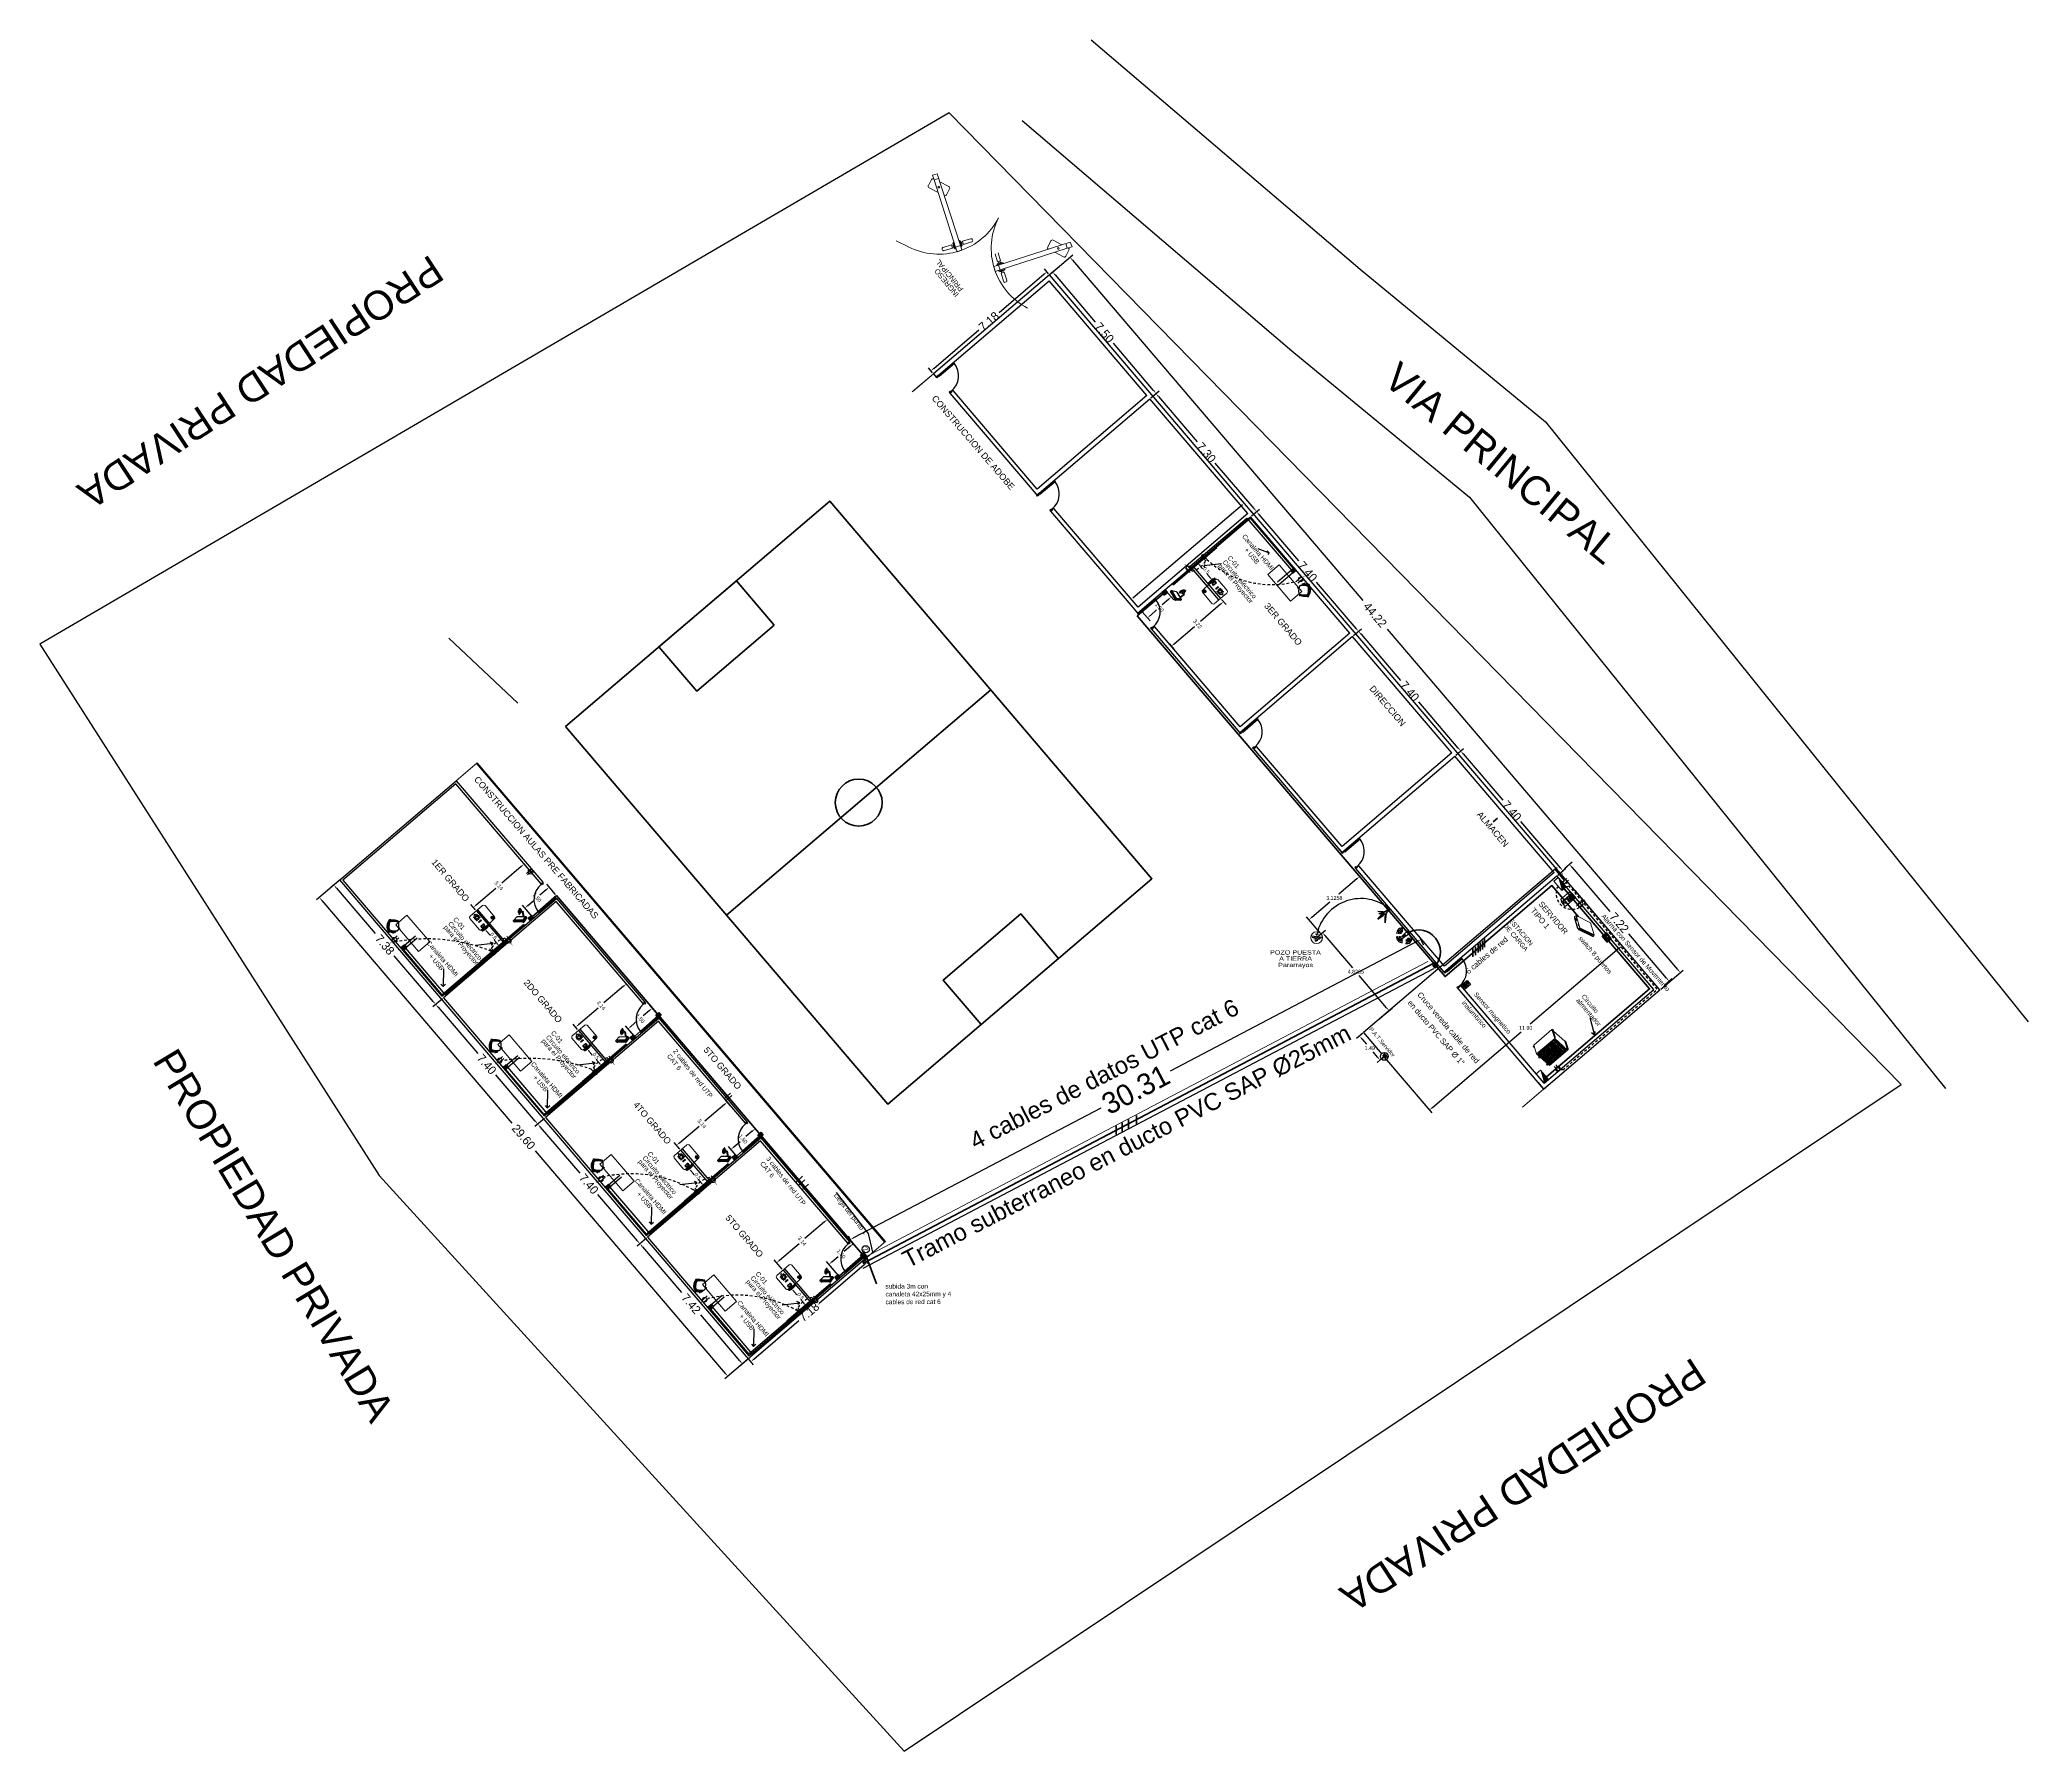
# Model space of a CAD drawing. Header units: metres. Extents: x 643973 to 644410, y 8488260 to 8488397.
# Drawn here: x 644211.5 to 644305.1, y 8488296 to 8488376.5 of the extents above; entities that cross this region are included whole.
import ezdxf
from ezdxf.enums import TextEntityAlignment as Align

# ---------------------------------------------------------------- set-up
doc = ezdxf.new("R2010")
doc.units = ezdxf.units.M
doc.header["$MEASUREMENT"] = 0
doc.linetypes.add('LÍNEAS_OCULTAS2', pattern=[0.1875, 0.125, -0.0625])
for name, color, linetype in [('ACHURADOS', 8, 'Continuous'), ('Cir Cargador Laptop NH-80 3x6mm2', 6, 'LÍNEAS_OCULTAS2'), ('Circ Tomac Nh-80 3x4mm2', 1, 'LÍNEAS_OCULTAS2'), ('DETALLE', 3, 'Continuous'), ('PDF8_PUERTAS - PETER', 2, 'Continuous'), ('Planta', 251, 'Continuous'), ('Salida de red', 4, 'Continuous'), ('sensor movimiento', 6, 'Continuous'), ('Unknown_Area_Type', 5, 'Continuous'), ('VANOS', 2, 'Continuous')]:
    doc.layers.add(name, color=color, linetype=linetype)
for name, color, linetype, lineweight in [('ALAYUT MARGEN', 5, 'Continuous', 50), ('Anotaciones - Textos_Pluma_Nº__86', 7, 'Continuous', 20), ('Cable USB', 3, 'Continuous', 30), ('CABLE UTP CAT 6', 140, 'COMPU_LINE', 35), ('CABLEADO POZO TIERRA', 3, 'Continuous', 30), ('central de alarma', 4, 'Continuous', 53), ('CIRCUITO DE ALIMENTACION', 30, 'Continuous', 50), ('CIRCUITO DE DATOS', 4, 'COMPU_LINE', 50), ('CIRCUITO DE SERVIDOR', 6, 'Continuous', 50), ('CIRCUITO ELECTRICO DE SERVIDOR Y AP', 1, 'Continuous', 50), ('CIRCUITO ELECTRICO EST DE CARGA', 6, 'Continuous', 50), ('CIRCUITO ELECTRICOS', 7, 'Continuous', 15), ('CONECCION USB Y HDMI', 150, 'Continuous', 30), ('EQUIPOS ELECTRONICOS', 242, 'Continuous', 13), ('ESTACION DE CARGA', 66, 'Continuous', 9), ('MUEBLES', 150, 'Continuous', 25), ('MUEBLES - PETER', 253, 'Continuous', 5), ('MUEBLES MOVILES', 42, 'Continuous', 5), ('MURO ADOBE', 252, 'Continuous', 25), ('MURO PREFABRICADO', 252, 'Continuous', 25), ('MUROS', 251, 'Continuous', 53), ('PUERTAS', 24, 'Continuous', 5), ('PUESTA A TIERRA', 3, 'Continuous', 25), ('RED PUESTA A TIERRA', 44, 'T_LINE', 30), ('SERVIDOR', 5, 'Continuous', 13), ('switchs', 44, 'Continuous', 13), ('TEXTOS-SUBTITULO', 26, 'Continuous', 30), ('tomacorriente', 1, 'Continuous', 20)]:
    doc.layers.add(name, color=color, linetype=linetype, lineweight=lineweight)
doc.styles.add('COTAS', font='arial.ttf', dxfattribs={"height": 0.075})
doc.styles.add('SANS', font='sanss___.ttf', dxfattribs={"width": 1.2})
doc.styles.add('style4', font='arial.ttf')
doc.linetypes.add('COMPU_LINE', pattern='A,0.5,-0.1,["R",Standard,S=0.1,R=0,X=-0.05,Y=-0.05],-0.1', length=0.7)
doc.linetypes.add('T_LINE', pattern='A,12.7,-5.08,["T",Standard,S=2.54,R=0,X=-2.54,Y=-1.27],-6.35', length=24.13)
doc.dimstyles.new('julio_75', dxfattribs={"dimscale": 0.75, "dimtxt": 0.075, "dimasz": 0.1, "dimexe": 0.1, "dimexo": 0.1, "dimgap": 0.1, "dimtad": 0, "dimtih": 1, "dimtoh": 1, "dimzin": 1, "dimtxsty": 'COTAS', "dimcen": 0.1, "dimclrd": 256, "dimclre": 256, "dimclrt": 256, "dimaunit": 1, "dimadec": 3, "dimazin": 0, "dimtfac": 1, "dimtix": 1, "dimtmove": 0, "dimatfit": 3, "dimfxl": 0.1, "dimfxlon": 1, "dimlwd": -1, "dimlwe": -1, "dimarcsym": 0})
doc.dimstyles.new('UTILIZAR', dxfattribs={"dimtxt": 0.18, "dimasz": 0.18, "dimexe": 0.18, "dimexo": 0.0625, "dimgap": 0.09, "dimtad": 0, "dimtih": 1, "dimtoh": 1, "dimdec": 4, "dimzin": 0, "dimdsep": 46, "dimtxsty": 'Standard', "dimcen": 0.09, "dimadec": 0, "dimazin": 0, "dimtfac": 1, "dimtdec": 4, "dimtofl": 0, "dimtmove": 0, "dimatfit": 3, "dimfxl": 1, "dimtolj": 1, "dimtzin": 0, "dimarcsym": 0})

# ---------------------------------------------------------------- blocks, each defined once
blk = doc.blocks.new('PUERTA8')
at = {"layer": 'VANOS', "ltscale": 0.5}
for points in [[(0.025, 0.05), (0.025, 0.8), (0.065, 0.8), (0.065, 0.05)], [(0, -0.05), (0, 0.05), (0.025, 0.05), (0.025, 0), (0.05, 0), (0.05, -0.05)], [(0.8, -0.05), (0.8, 0.05), (0.775, 0.05), (0.775, 0), (0.75, 0), (0.75, -0.05)]]:
    blk.add_lwpolyline(points, close=True, dxfattribs=at)
at = {"layer": 'VANOS', "color": 8, "ltscale": 0.5}
blk.add_arc((0.045, 0.07), 0.73, 358.43065, 88.43065, dxfattribs=at)
blk = doc.blocks.new('P-1')
at = {"layer": 'ACHURADOS'}
blk.add_blockref('PUERTA8', (0, 0.05), dxfattribs=at)
blk = doc.blocks.new('ECRAN')
at = {"layer": 'CIRCUITO DE SERVIDOR'}
h = blk.add_hatch(color=141, dxfattribs=at)
h.dxf.hatch_style = 1
h.paths.add_polyline_path([(714290.289, 8427261.831), (714290.304, 8427261.851), (714288.907, 8427262.986), (714288.892, 8427262.966)])
at = {"layer": 'CIRCUITO DE SERVIDOR', "color": 0}
for p, q in [((714288.892, 8427262.966), (714288.907, 8427262.986)), ((714290.289, 8427261.831), (714288.892, 8427262.966)), ((714290.304, 8427261.851), (714288.907, 8427262.986)), ((714290.289, 8427261.831), (714290.304, 8427261.851))]:
    blk.add_line(p, q, dxfattribs=at)
blk = doc.blocks.new('PROYECTOR')
at = {"layer": 'EQUIPOS ELECTRONICOS', "color": 22}
for p, q in [((714285.889, 8427253.988), (714285.86, 8427253.988)), ((714285.889, 8427253.971), (714285.86, 8427253.971)), ((714285.889, 8427253.954), (714285.86, 8427253.954)), ((714285.89, 8427254.003), (714285.861, 8427254.003)), ((714285.89, 8427253.939), (714285.861, 8427253.939)), ((714285.891, 8427254.016), (714285.862, 8427254.016)), ((714285.891, 8427253.927), (714285.862, 8427253.927)), ((714285.892, 8427254.025), (714285.863, 8427254.025)), ((714285.892, 8427253.917), (714285.863, 8427253.917)), ((714285.894, 8427254.035), (714285.864, 8427254.035)), ((714285.894, 8427253.907), (714285.864, 8427253.907)), ((714285.895, 8427254.043), (714285.866, 8427254.043)), ((714285.895, 8427253.899), (714285.866, 8427253.899)), ((714285.896, 8427254.051), (714285.867, 8427254.051)), ((714285.896, 8427253.892), (714285.867, 8427253.892)), ((714285.897, 8427254.057), (714285.868, 8427254.057)), ((714285.897, 8427253.886), (714285.868, 8427253.886)), ((714285.898, 8427254.062), (714285.869, 8427254.062)), ((714285.898, 8427253.88), (714285.869, 8427253.88)), ((714285.899, 8427254.066), (714285.87, 8427254.066)), ((714285.899, 8427253.877), (714285.87, 8427253.877)), ((714285.874, 8427254.069), (714285.919, 8427254.069)), ((714285.874, 8427253.873), (714285.9, 8427253.873)), ((714285.9, 8427253.873), (714285.908, 8427253.873)), ((714285.937, 8427254.018), (714285.945, 8427254.026)), ((714285.937, 8427254.018), (714285.95, 8427254.012)), ((714285.937, 8427253.935), (714285.95, 8427253.941)), ((714285.937, 8427253.935), (714285.945, 8427253.926)), ((714285.945, 8427254.026), (714285.95, 8427254.012)), ((714285.945, 8427253.926), (714285.95, 8427253.941)), ((714285.994, 8427254.026), (714285.988, 8427254.012)), ((714285.999, 8427254.019), (714285.988, 8427254.012)), ((714285.999, 8427253.934), (714285.988, 8427253.941)), ((714285.994, 8427253.926), (714285.988, 8427253.941)), ((714285.994, 8427254.026), (714285.999, 8427254.019)), ((714285.994, 8427253.926), (714285.999, 8427253.934))]:
    blk.add_line(p, q, dxfattribs=at)
for points in [[(714285.95, 8427254.107), (714286.321, 8427254.107)], [(714285.937, 8427253.935), (714285.937, 8427254.018)], [(714285.945, 8427254.026), (714285.994, 8427254.026)], [(714285.994, 8427253.926), (714285.945, 8427253.926)], [(714286.321, 8427253.605), (714285.95, 8427253.605)], [(714285.999, 8427254.019), (714285.999, 8427253.934)], [(714286.189, 8427253.979), (714286.16, 8427254.004)], [(714286.167, 8427254.012), (714286.196, 8427253.986)], [(714286.195, 8427253.925), (714286.17, 8427253.896)], [(714286.178, 8427253.889), (714286.203, 8427253.919)], [(714286.25, 8427253.989), (714286.275, 8427254.018)], [(714286.253, 8427253.924), (714286.282, 8427253.899)], [(714286.283, 8427254.011), (714286.257, 8427253.982)], [(714286.289, 8427253.907), (714286.259, 8427253.932)], [(714286.362, 8427254.062), (714286.362, 8427253.651)]]:
    blk.add_lwpolyline(points, dxfattribs=at)
for points in [[(714285.95, 8427253.941), (714285.95, 8427254.012), (714285.988, 8427254.012), (714285.988, 8427253.941)], [(714285.959, 8427253.661), (714285.959, 8427253.664), (714285.971, 8427253.664), (714285.971, 8427253.661)], [(714286.096, 8427253.916), (714286.096, 8427254), (714286.114, 8427254), (714286.114, 8427253.916)]]:
    blk.add_lwpolyline(points, close=True, dxfattribs=at)
for centre, radius in [((714285.971, 8427253.662), 0.0381), ((714285.971, 8427253.662), 0.0331), ((714285.971, 8427253.662), 0.014), ((714286.224, 8427253.955), 0.0304), ((714286.31, 8427253.955), 0.0164)]:
    blk.add_circle(centre, radius, dxfattribs=at)
for centre, radius, start, end in [((714285.955, 8427254.07), 0.0374, 98.673, 156.471), ((714286.309, 8427254.055), 0.0537, 7.2076, 76.3441), ((714286.3, 8427253.971), 0.44, 167.5718, 192.4282), ((714285.875, 8427254.064), 0.00496, 93.9534, 163.5798), ((714285.875, 8427253.878), 0.00496, 196.4202, 266.0466), ((714286.329, 8427253.971), 0.44, 167.0985, 192.9015), ((714287.909, 8427253.856), 2.001, 173.425, 186.575), ((714285.955, 8427253.642), 0.0374, 203.529, 261.327), ((714285.971, 8427253.662), 0.00701, 214.7427, 146.5983), ((714286.224, 8427253.955), 0.0653, 143.6007, 227.2934), ((714286.165, 8427254.006), 0.00543, 73.4853, 205.0201), ((714286.175, 8427253.894), 0.00543, 163.5907, 295.1255), ((714286.224, 8427253.955), 0.0653, 51.3173, 134.9047), ((714286.224, 8427253.955), 0.0419, 145.8568, 226.2323), ((714286.224, 8427253.955), 0.0653, 235.9964, 315.0101), ((714286.191, 8427253.984), 0.00543, 253.4853, 25.0201), ((714286.198, 8427253.92), 0.00543, 343.5907, 115.1255), ((714286.224, 8427253.955), 0.0419, 52.4732, 132.6486), ((714286.224, 8427253.955), 0.0419, 239.2135, 312.7541), ((714286.255, 8427253.987), 0.00543, 163.4853, 295.0201), ((714286.258, 8427253.927), 0.00543, 73.5907, 205.1255), ((714286.224, 8427253.955), 0.0419, 325.9622, 39.2682), ((714286.392, 8427253.789), 0.171, 135.3, 135.5685), ((714286.392, 8427254.122), 0.171, 225.6035, 241.2485), ((714286.277, 8427254.013), 0.00543, 343.4853, 115.0201), ((714286.392, 8427253.789), 0.171, 118.7515, 131.9741), ((714286.284, 8427253.904), 0.00543, 253.5907, 25.1255), ((714286.309, 8427253.657), 0.0537, 283.6559, 352.7924)]:
    blk.add_arc(centre, radius, start, end, dxfattribs=at)
blk = doc.blocks.new('TOMACORRIENTE DOBLE')
at = {"layer": 'tomacorriente'}
for p, q in [((697806.69, 8439550.781), (697806.391, 8439550.86)), ((697806.719, 8439550.89), (697806.419, 8439550.969))]:
    blk.add_line(p, q, dxfattribs=at)
blk.add_circle((697806.61, 8439550.86), 0.113, dxfattribs=at)
blk = doc.blocks.new('ACCES POINT')
at = {"color": 92}
for p, q in [((714282.818, 8427256.024), (714282.958, 8427255.874)), ((714282.819, 8427256.007), (714282.959, 8427255.856)), ((714282.824, 8427255.992), (714282.964, 8427255.842)), ((714282.826, 8427256.045), (714282.861, 8427256.007)), ((714282.846, 8427256.064), (714282.882, 8427256.025)), ((714282.857, 8427256.068), (714282.895, 8427256.028)), ((714282.859, 8427256.005), (714282.913, 8427255.947)), ((714282.865, 8427256.069), (714283.005, 8427255.919)), ((714282.915, 8427255.95), (714282.966, 8427255.895)), ((714282.921, 8427256.134), (714282.921, 8427256.231)), ((714282.921, 8427256.078), (714282.921, 8427256.134)), ((714282.93, 8427256.317), (714282.93, 8427256.314)), ((714282.936, 8427255.967), (714282.986, 8427255.913)), ((714282.941, 8427256.317), (714282.941, 8427256.315)), ((714282.949, 8427255.97), (714282.997, 8427255.917)), ((714282.952, 8427256.134), (714282.952, 8427256.231)), ((714282.952, 8427256.083), (714282.952, 8427256.134)), ((714282.976, 8427255.83), (714283.422, 8427255.911)), ((714283.005, 8427255.919), (714283.429, 8427255.994)), ((714283.397, 8427255.947), (714283.03, 8427255.88)), ((714283.404, 8427255.922), (714283.037, 8427255.855)), ((714283.405, 8427255.908), (714283.405, 8427255.895)), ((714282.976, 8427255.83), (714282.965, 8427255.841)), ((714282.978, 8427255.83), (714282.978, 8427255.818)), ((714283.011, 8427255.821), (714283.011, 8427255.836)), ((714283.378, 8427255.903), (714283.378, 8427255.895))]:
    blk.add_line(p, q, dxfattribs=at)
for points in [[(714283.229, 8427256.126), (714282.865, 8427256.069)], [(714282.925, 8427256.235), (714282.925, 8427256.31)], [(714282.948, 8427256.235), (714282.948, 8427256.31)], [(714283.429, 8427255.994), (714283.263, 8427256.122)]]:
    blk.add_lwpolyline(points, dxfattribs=at)
for centre in [(714282.993, 8427255.849), (714283.007, 8427255.851), (714283.02, 8427255.854)]:
    blk.add_circle(centre, 0.00399, dxfattribs=at)
for centre, radius, start, end in [((714282.869, 8427256.018), 0.0515, 94.57986, 210.72728), ((714282.899, 8427255.982), 0.0456, 84.10184, 150.53064), ((714282.903, 8427255.978), 0.0456, 84.10184, 150.53064), ((714282.908, 8427255.973), 0.0456, 84.10184, 150.53064), ((714282.912, 8427255.968), 0.0456, 84.10184, 150.53064), ((714282.917, 8427255.963), 0.0456, 84.10184, 150.53064), ((714282.921, 8427255.958), 0.0456, 84.10184, 150.53064), ((714282.926, 8427255.953), 0.0456, 84.10184, 150.53064), ((714282.93, 8427255.949), 0.0456, 84.10184, 150.53064), ((714282.935, 8427255.944), 0.0456, 84.10184, 150.53064), ((714282.939, 8427255.939), 0.0456, 84.10184, 150.53064), ((714282.944, 8427255.934), 0.0456, 84.10184, 150.53064), ((714282.948, 8427255.929), 0.0456, 84.10184, 150.53064), ((714282.953, 8427255.925), 0.0456, 84.10184, 150.53064), ((714282.936, 8427256.219), 0.0194, 37.7243, 142.2757), ((714282.936, 8427256.3), 0.0155, 40.38341, 139.61659), ((714282.936, 8427256.314), 0.00651, 35.17333, 144.99977), ((714282.948, 8427256.31), 0.0489, 317.3396, 78.87178), ((714283.009, 8427255.867), 0.0515, 94.57986, 210.72728), ((714282.948, 8427256.31), 0.0984, 322.08641, 73.88378), ((714282.948, 8427256.31), 0.148, 323.64665, 72.2452), ((714282.948, 8427256.31), 0.197, 324.42337, 71.42959), ((714283.239, 8427256.073), 0.0539, 64.31802, 101.06402), ((714283.39, 8427255.932), 0.0167, 326.43027, 65.27798), ((714283.402, 8427255.955), 0.0478, 294.69962, 54.59987), ((714282.995, 8427255.823), 0.0171, 196.70649, 353.75044), ((714283.037, 8427255.868), 0.0134, 123.93167, 267.77658), ((714283.391, 8427255.897), 0.0136, 171.61169, 8.38831)]:
    blk.add_arc(centre, radius, start, end, dxfattribs=at)
blk = doc.blocks.new('34')
at = {"layer": 'MUEBLES'}
for p, q in [((1317.877, 1591.644), (1317.86, 1591.618)), ((1317.876, 1591.642), (1317.86, 1591.617)), ((1317.876, 1591.642), (1317.877, 1591.644)), ((1317.877, 1591.644), (1317.899, 1591.637)), ((1317.899, 1591.637), (1317.878, 1591.642)), ((1317.878, 1591.642), (1317.878, 1591.642)), ((1317.878, 1591.642), (1317.878, 1591.642)), ((1317.899, 1591.637), (1317.914, 1591.62)), ((1317.912, 1591.621), (1317.899, 1591.637)), ((1317.682, 1591.305), (1317.68, 1591.305)), ((1317.683, 1591.265), (1317.68, 1591.305)), ((1317.688, 1591.305), (1317.682, 1591.305)), ((1317.685, 1591.265), (1317.683, 1591.265)), ((1317.692, 1591.266), (1317.685, 1591.265)), ((1317.686, 1591.282), (1317.687, 1591.291)), ((1317.689, 1591.274), (1317.686, 1591.282)), ((1317.687, 1591.291), (1317.69, 1591.298)), ((1317.697, 1591.306), (1317.688, 1591.305)), ((1317.693, 1591.267), (1317.689, 1591.274)), ((1317.69, 1591.298), (1317.696, 1591.302)), ((1317.695, 1591.266), (1317.692, 1591.266)), ((1317.699, 1591.264), (1317.693, 1591.267)), ((1317.696, 1591.302), (1317.727, 1591.303)), ((1317.708, 1591.306), (1317.697, 1591.306)), ((1317.699, 1591.264), (1317.723, 1591.265)), ((1317.723, 1591.398), (1317.707, 1591.373)), ((1317.708, 1591.374), (1317.707, 1591.373)), ((1317.707, 1591.373), (1317.723, 1591.356)), ((1317.724, 1591.399), (1317.708, 1591.374)), ((1317.723, 1591.355), (1317.708, 1591.371)), ((1317.708, 1591.371), (1317.709, 1591.371)), ((1317.709, 1591.371), (1317.708, 1591.371)), ((1317.717, 1591.307), (1317.708, 1591.306)), ((1317.723, 1591.307), (1317.717, 1591.307)), ((1317.727, 1591.304), (1317.722, 1591.277)), ((1317.722, 1591.277), (1317.723, 1591.252)), ((1317.74, 1591.425), (1317.723, 1591.398)), ((1317.723, 1591.356), (1317.744, 1591.349)), ((1317.742, 1591.35), (1317.723, 1591.355)), ((1317.726, 1591.307), (1317.723, 1591.307)), ((1317.723, 1591.252), (1317.727, 1591.241)), ((1317.74, 1591.425), (1317.724, 1591.399)), ((1317.726, 1591.303), (1317.726, 1591.307)), ((1317.737, 1591.328), (1317.727, 1591.304)), ((1317.727, 1591.241), (1317.731, 1591.229)), ((1317.735, 1591.298), (1317.73, 1591.272)), ((1317.73, 1591.272), (1317.731, 1591.247)), ((1317.731, 1591.247), (1317.734, 1591.237)), ((1317.731, 1591.229), (1317.742, 1591.21)), ((1317.734, 1591.237), (1317.738, 1591.224)), ((1317.745, 1591.323), (1317.735, 1591.298)), ((1317.743, 1591.34), (1317.737, 1591.328)), ((1317.738, 1591.224), (1317.748, 1591.206)), ((1317.757, 1591.452), (1317.74, 1591.425)), ((1317.757, 1591.452), (1317.74, 1591.425)), ((1317.742, 1591.35), (1317.742, 1591.35)), ((1317.742, 1591.35), (1317.742, 1591.35)), ((1317.742, 1591.21), (1317.755, 1591.196)), ((1317.837, 1591.489), (1317.743, 1591.34)), ((1317.76, 1591.375), (1317.744, 1591.349)), ((1317.744, 1591.349), (1317.746, 1591.351)), ((1317.752, 1591.334), (1317.745, 1591.323)), ((1317.761, 1591.376), (1317.746, 1591.351)), ((1317.748, 1591.206), (1317.76, 1591.193)), ((1317.845, 1591.483), (1317.752, 1591.334)), ((1317.755, 1591.196), (1317.801, 1591.155)), ((1317.775, 1591.48), (1317.757, 1591.452)), ((1317.775, 1591.48), (1317.757, 1591.452)), ((1317.777, 1591.402), (1317.76, 1591.375)), ((1317.76, 1591.193), (1317.805, 1591.153)), ((1317.777, 1591.402), (1317.761, 1591.376)), ((1317.792, 1591.508), (1317.775, 1591.48)), ((1317.792, 1591.508), (1317.775, 1591.48)), ((1317.794, 1591.429), (1317.777, 1591.402)), ((1317.794, 1591.429), (1317.777, 1591.402)), ((1317.81, 1591.536), (1317.792, 1591.508)), ((1317.81, 1591.536), (1317.792, 1591.508)), ((1317.812, 1591.457), (1317.794, 1591.429)), ((1317.812, 1591.457), (1317.794, 1591.429)), ((1317.801, 1591.155), (1317.822, 1591.14)), ((1317.805, 1591.153), (1317.825, 1591.138)), ((1317.827, 1591.564), (1317.81, 1591.536)), ((1317.827, 1591.564), (1317.81, 1591.536)), ((1317.829, 1591.485), (1317.812, 1591.457)), ((1317.829, 1591.485), (1317.812, 1591.457)), ((1317.822, 1591.14), (1317.851, 1591.118)), ((1317.825, 1591.138), (1317.852, 1591.117)), ((1317.844, 1591.591), (1317.827, 1591.564)), ((1317.844, 1591.591), (1317.827, 1591.564)), ((1317.847, 1591.513), (1317.829, 1591.485)), ((1317.847, 1591.513), (1317.829, 1591.485)), ((1317.856, 1591.513), (1317.837, 1591.489)), ((1317.86, 1591.618), (1317.844, 1591.591)), ((1317.86, 1591.617), (1317.844, 1591.591)), ((1317.864, 1591.507), (1317.845, 1591.483)), ((1317.864, 1591.541), (1317.847, 1591.513)), ((1317.864, 1591.54), (1317.847, 1591.513)), ((1317.851, 1591.118), (1317.878, 1591.101)), ((1317.852, 1591.117), (1317.903, 1591.086)), ((1317.88, 1591.532), (1317.856, 1591.513)), ((1317.881, 1591.568), (1317.864, 1591.54)), ((1317.881, 1591.568), (1317.864, 1591.541)), ((1317.888, 1591.527), (1317.864, 1591.507)), ((1317.873, 1591.556), (1317.88, 1591.54)), ((1317.908, 1591.545), (1317.88, 1591.532)), ((1317.88, 1591.54), (1317.883, 1591.533)), ((1317.897, 1591.594), (1317.881, 1591.568)), ((1317.898, 1591.594), (1317.881, 1591.568)), ((1317.916, 1591.54), (1317.888, 1591.527)), ((1317.897, 1591.593), (1317.899, 1591.591)), ((1317.914, 1591.62), (1317.898, 1591.594)), ((1317.899, 1591.591), (1317.915, 1591.553)), ((1317.904, 1591.591), (1317.901, 1591.599)), ((1317.903, 1591.086), (1317.935, 1591.069)), ((1317.903, 1591.086), (1317.904, 1591.085)), ((1317.908, 1591.582), (1317.904, 1591.591)), ((1317.904, 1591.085), (1317.937, 1591.068)), ((1317.911, 1591.573), (1317.908, 1591.582)), ((1317.918, 1591.547), (1317.908, 1591.545)), ((1317.91, 1591.579), (1317.915, 1591.618)), ((1317.912, 1591.581), (1317.91, 1591.579)), ((1317.91, 1591.579), (1317.913, 1591.576)), ((1317.914, 1591.567), (1317.911, 1591.573)), ((1317.911, 1591.564), (1317.915, 1591.565)), ((1317.913, 1591.007), (1317.911, 1591.001)), ((1317.911, 1591.001), (1317.911, 1590.999)), ((1317.95, 1590.989), (1317.911, 1590.999)), ((1317.912, 1591.621), (1317.912, 1591.621)), ((1317.912, 1591.621), (1317.912, 1591.621)), ((1317.915, 1591.584), (1317.912, 1591.581)), ((1317.913, 1591.576), (1317.923, 1591.573)), ((1317.915, 1591.016), (1317.913, 1591.007)), ((1317.915, 1591.565), (1317.914, 1591.567)), ((1317.917, 1591.62), (1317.915, 1591.618)), ((1317.925, 1591.586), (1317.915, 1591.584)), ((1317.915, 1591.553), (1317.918, 1591.547)), ((1317.917, 1591.026), (1317.915, 1591.016)), ((1317.925, 1591.542), (1317.916, 1591.54)), ((1317.92, 1591.623), (1317.917, 1591.62)), ((1317.919, 1591.035), (1317.917, 1591.026)), ((1317.939, 1591.551), (1317.918, 1591.547)), ((1317.918, 1591.013), (1317.928, 1591.053)), ((1317.921, 1591.007), (1317.918, 1591.013)), ((1317.921, 1591.041), (1317.919, 1591.035)), ((1317.931, 1591.625), (1317.92, 1591.623)), ((1317.921, 1591.043), (1317.921, 1591.041)), ((1317.925, 1591.042), (1317.921, 1591.043)), ((1317.927, 1591.001), (1317.921, 1591.007)), ((1317.923, 1591.573), (1317.934, 1591.57)), ((1317.942, 1591.587), (1317.925, 1591.586)), ((1317.946, 1591.547), (1317.925, 1591.542)), ((1317.935, 1590.998), (1317.927, 1591.001)), ((1317.928, 1591.053), (1317.932, 1591.07)), ((1317.949, 1591.626), (1317.931, 1591.625)), ((1317.934, 1591.57), (1317.941, 1591.569)), ((1317.935, 1591.069), (1317.956, 1591.058)), ((1317.943, 1590.997), (1317.935, 1590.998)), ((1317.937, 1591.068), (1317.959, 1591.056)), ((1317.971, 1591.55), (1317.939, 1591.551)), ((1317.941, 1591.569), (1317.947, 1591.567)), ((1317.952, 1591.587), (1317.942, 1591.587)), ((1317.951, 1590.999), (1317.943, 1590.997)), ((1317.977, 1591.546), (1317.946, 1591.547)), ((1317.947, 1591.567), (1317.961, 1591.562)), ((1317.959, 1591.625), (1317.949, 1591.626)), ((1317.952, 1590.997), (1317.95, 1590.991)), ((1317.95, 1590.991), (1317.95, 1590.989)), ((1317.956, 1591.003), (1317.951, 1590.999)), ((1317.965, 1591.585), (1317.952, 1591.587)), ((1317.953, 1591.001), (1317.952, 1590.997)), ((1317.956, 1591.058), (1318.011, 1591.035)), ((1317.956, 1591.003), (1317.965, 1591.043)), ((1317.974, 1591.623), (1317.959, 1591.625)), ((1317.959, 1591.056), (1318.016, 1591.032)), ((1317.961, 1591.562), (1317.977, 1591.556)), ((1317.994, 1591.579), (1317.965, 1591.585)), ((1317.965, 1591.043), (1317.968, 1591.053)), ((1317.991, 1591.543), (1317.971, 1591.55)), ((1318.004, 1591.617), (1317.974, 1591.623)), ((1317.977, 1591.556), (1317.994, 1591.551)), ((1317.996, 1591.539), (1317.977, 1591.546)), ((1318.009, 1591.532), (1317.991, 1591.543)), ((1318.027, 1591.572), (1317.994, 1591.579)), ((1317.994, 1591.551), (1318.016, 1591.545)), ((1318.013, 1591.529), (1317.996, 1591.539)), ((1318.039, 1591.609), (1318.004, 1591.617)), ((1318.013, 1591.529), (1318.009, 1591.532)), ((1318.011, 1591.035), (1318.044, 1591.029)), ((1318.053, 1591.504), (1318.013, 1591.529)), ((1318.016, 1591.545), (1318.089, 1591.513)), ((1318.016, 1591.032), (1318.051, 1591.025)), ((1318.032, 1591.571), (1318.027, 1591.572)), ((1318.062, 1591.559), (1318.032, 1591.571)), ((1318.045, 1591.608), (1318.039, 1591.609)), ((1318.044, 1591.029), (1318.064, 1591.031)), ((1318.077, 1591.595), (1318.045, 1591.608)), ((1318.051, 1591.025), (1318.071, 1591.027)), ((1318.164, 1591.435), (1318.053, 1591.504)), ((1318.081, 1591.552), (1318.062, 1591.559)), ((1318.064, 1591.031), (1318.072, 1591.032)), ((1318.071, 1591.027), (1318.08, 1591.028)), ((1318.072, 1591.032), (1318.096, 1591.043)), ((1318.097, 1591.587), (1318.077, 1591.595)), ((1318.08, 1591.028), (1318.104, 1591.038)), ((1318.1, 1591.544), (1318.081, 1591.552)), ((1318.089, 1591.513), (1318.156, 1591.47)), ((1318.096, 1591.043), (1318.115, 1591.057)), ((1318.117, 1591.579), (1318.097, 1591.587)), ((1318.106, 1591.541), (1318.1, 1591.544)), ((1318.104, 1591.038), (1318.124, 1591.052)), ((1318.119, 1591.533), (1318.106, 1591.541)), ((1318.115, 1591.057), (1318.135, 1591.078)), ((1318.125, 1591.576), (1318.117, 1591.579)), ((1318.138, 1591.521), (1318.119, 1591.533)), ((1318.124, 1591.052), (1318.144, 1591.072)), ((1318.139, 1591.567), (1318.125, 1591.576)), ((1318.135, 1591.078), (1318.143, 1591.09)), ((1318.158, 1591.509), (1318.138, 1591.521)), ((1318.159, 1591.554), (1318.139, 1591.567)), ((1318.143, 1591.09), (1318.236, 1591.239)), ((1318.144, 1591.072), (1318.152, 1591.084)), ((1318.158, 1591.458), (1318.145, 1591.447)), ((1318.152, 1591.084), (1318.245, 1591.233)), ((1318.156, 1591.47), (1318.217, 1591.419)), ((1318.174, 1591.499), (1318.158, 1591.509)), ((1318.164, 1591.463), (1318.158, 1591.458)), ((1318.179, 1591.542), (1318.159, 1591.554)), ((1318.177, 1591.116), (1318.161, 1591.09)), ((1318.162, 1591.092), (1318.161, 1591.09)), ((1318.161, 1591.09), (1318.177, 1591.073)), ((1318.177, 1591.116), (1318.162, 1591.092)), ((1318.162, 1591.088), (1318.162, 1591.089)), ((1318.176, 1591.072), (1318.162, 1591.088)), ((1318.211, 1591.406), (1318.164, 1591.435)), ((1318.176, 1591.497), (1318.174, 1591.499)), ((1318.193, 1591.482), (1318.176, 1591.497)), ((1318.196, 1591.067), (1318.176, 1591.072)), ((1318.194, 1591.143), (1318.177, 1591.116)), ((1318.194, 1591.142), (1318.177, 1591.116)), ((1318.177, 1591.073), (1318.198, 1591.067)), ((1318.197, 1591.53), (1318.179, 1591.542)), ((1318.183, 1591.429), (1318.179, 1591.426)), ((1318.195, 1591.438), (1318.183, 1591.429)), ((1318.208, 1591.469), (1318.193, 1591.482)), ((1318.211, 1591.17), (1318.194, 1591.143)), ((1318.211, 1591.17), (1318.194, 1591.142)), ((1318.196, 1591.068), (1318.196, 1591.067)), ((1318.196, 1591.067), (1318.196, 1591.067)), ((1318.2, 1591.528), (1318.197, 1591.53)), ((1318.214, 1591.092), (1318.198, 1591.067)), ((1318.198, 1591.067), (1318.199, 1591.068)), ((1318.215, 1591.093), (1318.199, 1591.068)), ((1318.217, 1591.513), (1318.2, 1591.528)), ((1318.204, 1591.159), (1318.2, 1591.162)), ((1318.204, 1591.159), (1318.2, 1591.162)), ((1318.233, 1591.445), (1318.208, 1591.469)), ((1318.225, 1591.396), (1318.211, 1591.406)), ((1318.211, 1591.406), (1318.216, 1591.403)), ((1318.228, 1591.198), (1318.211, 1591.17)), ((1318.228, 1591.197), (1318.211, 1591.17)), ((1318.231, 1591.119), (1318.214, 1591.092)), ((1318.231, 1591.119), (1318.215, 1591.093)), ((1318.231, 1591.393), (1318.216, 1591.403)), ((1318.233, 1591.498), (1318.217, 1591.513)), ((1318.217, 1591.419), (1318.232, 1591.403)), ((1318.224, 1591.191), (1318.22, 1591.193)), ((1318.223, 1591.511), (1318.221, 1591.51)), ((1318.223, 1591.511), (1318.229, 1591.512)), ((1318.238, 1591.384), (1318.225, 1591.396)), ((1318.227, 1591.512), (1318.23, 1591.514)), ((1318.246, 1591.226), (1318.228, 1591.198)), ((1318.246, 1591.226), (1318.228, 1591.197)), ((1318.229, 1591.512), (1318.237, 1591.509)), ((1318.23, 1591.514), (1318.235, 1591.518)), ((1318.244, 1591.381), (1318.231, 1591.393)), ((1318.248, 1591.147), (1318.231, 1591.119)), ((1318.248, 1591.146), (1318.231, 1591.119)), ((1318.232, 1591.403), (1318.244, 1591.39)), ((1318.261, 1591.473), (1318.233, 1591.498)), ((1318.236, 1591.442), (1318.233, 1591.445)), ((1318.235, 1591.518), (1318.236, 1591.519)), ((1318.236, 1591.519), (1318.263, 1591.489)), ((1318.257, 1591.415), (1318.236, 1591.442)), ((1318.236, 1591.239), (1318.251, 1591.266)), ((1318.237, 1591.509), (1318.244, 1591.503)), ((1318.253, 1591.357), (1318.238, 1591.384)), ((1318.239, 1591.132), (1318.247, 1591.128)), ((1318.247, 1591.128), (1318.239, 1591.132)), ((1318.26, 1591.124), (1318.241, 1591.136)), ((1318.254, 1591.128), (1318.241, 1591.136)), ((1318.244, 1591.503), (1318.248, 1591.496)), ((1318.244, 1591.39), (1318.256, 1591.377)), ((1318.26, 1591.352), (1318.244, 1591.381)), ((1318.245, 1591.233), (1318.26, 1591.26)), ((1318.263, 1591.254), (1318.246, 1591.226)), ((1318.263, 1591.253), (1318.246, 1591.226)), ((1318.247, 1591.128), (1318.256, 1591.122)), ((1318.256, 1591.122), (1318.247, 1591.128)), ((1318.248, 1591.496), (1318.25, 1591.488)), ((1318.25, 1591.488), (1318.248, 1591.484)), ((1318.266, 1591.174), (1318.248, 1591.147)), ((1318.265, 1591.174), (1318.248, 1591.146)), ((1318.251, 1591.266), (1318.26, 1591.295)), ((1318.253, 1591.481), (1318.256, 1591.483)), ((1318.257, 1591.341), (1318.253, 1591.357)), ((1318.256, 1591.483), (1318.261, 1591.487)), ((1318.256, 1591.377), (1318.267, 1591.366)), ((1318.256, 1591.122), (1318.264, 1591.117)), ((1318.264, 1591.117), (1318.256, 1591.122)), ((1318.275, 1591.391), (1318.257, 1591.415)), ((1318.26, 1591.326), (1318.257, 1591.341)), ((1318.264, 1591.336), (1318.26, 1591.352)), ((1318.26, 1591.295), (1318.26, 1591.326)), ((1318.26, 1591.26), (1318.268, 1591.29)), ((1318.266, 1591.125), (1318.26, 1591.124)), ((1318.261, 1591.487), (1318.263, 1591.489)), ((1318.264, 1591.47), (1318.261, 1591.473)), ((1318.274, 1591.159), (1318.261, 1591.167)), ((1318.279, 1591.156), (1318.261, 1591.167)), ((1318.281, 1591.281), (1318.263, 1591.253)), ((1318.281, 1591.281), (1318.263, 1591.254)), ((1318.287, 1591.441), (1318.264, 1591.47)), ((1318.268, 1591.321), (1318.264, 1591.336)), ((1318.264, 1591.117), (1318.269, 1591.114)), ((1318.269, 1591.114), (1318.264, 1591.117)), ((1318.283, 1591.202), (1318.265, 1591.174)), ((1318.283, 1591.202), (1318.266, 1591.174)), ((1318.273, 1591.128), (1318.266, 1591.125)), ((1318.267, 1591.366), (1318.271, 1591.362)), ((1318.268, 1591.29), (1318.268, 1591.321)), ((1318.269, 1591.114), (1318.271, 1591.112)), ((1318.271, 1591.112), (1318.269, 1591.114)), ((1318.271, 1591.362), (1318.276, 1591.356)), ((1318.292, 1591.146), (1318.271, 1591.112)), ((1318.279, 1591.134), (1318.273, 1591.128)), ((1318.274, 1591.159), (1318.279, 1591.156)), ((1318.283, 1591.38), (1318.275, 1591.391)), ((1318.276, 1591.356), (1318.283, 1591.348)), ((1318.279, 1591.156), (1318.282, 1591.15)), ((1318.282, 1591.142), (1318.279, 1591.134)), ((1318.298, 1591.309), (1318.281, 1591.281)), ((1318.297, 1591.308), (1318.281, 1591.281)), ((1318.281, 1591.152), (1318.284, 1591.15)), ((1318.282, 1591.15), (1318.282, 1591.142)), ((1318.287, 1591.371), (1318.283, 1591.38)), ((1318.283, 1591.348), (1318.288, 1591.342)), ((1318.3, 1591.23), (1318.283, 1591.202)), ((1318.301, 1591.23), (1318.283, 1591.202)), ((1318.284, 1591.15), (1318.29, 1591.147)), ((1318.306, 1591.416), (1318.287, 1591.441)), ((1318.294, 1591.355), (1318.287, 1591.371)), ((1318.288, 1591.342), (1318.292, 1591.339)), ((1318.29, 1591.147), (1318.292, 1591.146)), ((1318.292, 1591.339), (1318.294, 1591.339)), ((1318.294, 1591.339), (1318.327, 1591.36)), ((1318.297, 1591.345), (1318.294, 1591.355)), ((1318.294, 1591.339), (1318.295, 1591.342)), ((1318.295, 1591.342), (1318.297, 1591.345)), ((1318.314, 1591.334), (1318.297, 1591.308)), ((1318.314, 1591.335), (1318.298, 1591.309)), ((1318.318, 1591.258), (1318.3, 1591.23)), ((1318.318, 1591.258), (1318.301, 1591.23)), ((1318.314, 1591.404), (1318.306, 1591.416)), ((1318.319, 1591.394), (1318.314, 1591.404)), ((1318.331, 1591.361), (1318.314, 1591.335)), ((1318.33, 1591.359), (1318.314, 1591.334)), ((1318.335, 1591.285), (1318.318, 1591.258)), ((1318.335, 1591.285), (1318.318, 1591.258)), ((1318.327, 1591.377), (1318.319, 1591.394)), ((1318.33, 1591.367), (1318.327, 1591.377)), ((1318.327, 1591.36), (1318.328, 1591.363)), ((1318.328, 1591.363), (1318.33, 1591.367)), ((1318.33, 1591.359), (1318.331, 1591.361)), ((1318.331, 1591.361), (1318.353, 1591.354)), ((1318.352, 1591.354), (1318.332, 1591.36)), ((1318.332, 1591.36), (1318.332, 1591.36)), ((1318.351, 1591.312), (1318.335, 1591.285)), ((1318.351, 1591.311), (1318.335, 1591.285)), ((1318.368, 1591.338), (1318.351, 1591.312)), ((1318.366, 1591.339), (1318.352, 1591.354)), ((1318.353, 1591.354), (1318.368, 1591.338)), ((1318.366, 1591.339), (1318.366, 1591.339)), ((1318.366, 1591.339), (1318.366, 1591.339))]:
    blk.add_line(p, q, dxfattribs=at)
blk = doc.blocks.new('SERVIDOR')
at = {"layer": 'SERVIDOR', "color": 152}
for p, q in [((714286.29, 8427256.28), (714286.14, 8427256.2)), ((714286.29, 8427256.25), (714286.14, 8427256.18)), ((714286.14, 8427256.2), (714286.14, 8427255.59)), ((714286.33, 8427256.14), (714286.57, 8427256.14)), ((714286.57, 8427256.08), (714286.33, 8427256.08)), ((714286.33, 8427256.02), (714286.57, 8427256.02)), ((714286.29, 8427255.53), (714286.14, 8427255.61)), ((714286.29, 8427255.51), (714286.14, 8427255.59))]:
    blk.add_line(p, q, dxfattribs=at)
for points in [[(714286.29, 8427256.28), (714286.61, 8427256.28), (714286.61, 8427255.51), (714286.29, 8427255.51)], [(714286.6, 8427256.26), (714286.31, 8427256.26), (714286.31, 8427255.51), (714286.6, 8427255.51)], [(714286.33, 8427256.25), (714286.57, 8427256.25), (714286.57, 8427256.19), (714286.33, 8427256.19)], [(714286.36, 8427255.9), (714286.55, 8427255.9), (714286.55, 8427255.85), (714286.36, 8427255.85)], [(714286.39, 8427255.97), (714286.44, 8427255.97), (714286.44, 8427255.95), (714286.39, 8427255.95)], [(714286.39, 8427255.96), (714286.44, 8427255.96), (714286.44, 8427255.95), (714286.39, 8427255.95)], [(714286.49, 8427255.97), (714286.54, 8427255.97), (714286.54, 8427255.95), (714286.49, 8427255.95)], [(714286.49, 8427255.96), (714286.54, 8427255.96), (714286.54, 8427255.95), (714286.49, 8427255.95)], [(714286.55, 8427256.18), (714286.57, 8427256.18), (714286.57, 8427256.17), (714286.55, 8427256.17)], [(714286.34, 8427255.7), (714286.36, 8427255.7), (714286.36, 8427255.68), (714286.34, 8427255.68)], [(714286.46, 8427255.71), (714286.46, 8427255.71), (714286.46, 8427255.69), (714286.46, 8427255.69)]]:
    blk.add_lwpolyline(points, close=True, dxfattribs=at)
for centre, radius in [((714286.34, 8427256.16), 0.00589), ((714286.35, 8427256.16), 0.00589), ((714286.37, 8427256.16), 0.00589), ((714286.35, 8427255.72), 0.0169), ((714286.46, 8427255.69), 0.0603), ((714286.46, 8427255.69), 0.0275)]:
    blk.add_circle(centre, radius, dxfattribs=at)
for radius, start, end in [(0.142, 207.063, 269.7869), (0.1, 217.3226, 269.0957), (0.0101, 126.6773, 53.3227)]:
    blk.add_arc((714286.46, 8427255.69), radius, start, end, dxfattribs=at)
blk = doc.blocks.new('SWICH')
at = {"layer": 'switchs', "color": 5}
for p, q in [((714286.003, 8427255.202), (714286.373, 8427255.359)), ((714286.294, 8427255.073), (714286.003, 8427255.202)), ((714286.003, 8427255.202), (714286.003, 8427255.15)), ((714286.294, 8427255.02), (714286.003, 8427255.15)), ((714286.273, 8427255.016), (714286.02, 8427255.129)), ((714286.094, 8427255.147), (714286.048, 8427255.167)), ((714286.048, 8427255.167), (714286.048, 8427255.145)), ((714286.094, 8427255.124), (714286.048, 8427255.145)), ((714286.087, 8427255.146), (714286.056, 8427255.16)), ((714286.056, 8427255.16), (714286.056, 8427255.145)), ((714286.087, 8427255.131), (714286.056, 8427255.145)), ((714286.087, 8427255.146), (714286.087, 8427255.131)), ((714286.094, 8427255.147), (714286.094, 8427255.124)), ((714286.243, 8427255.089), (714286.198, 8427255.109)), ((714286.198, 8427255.109), (714286.198, 8427255.103)), ((714286.243, 8427255.082), (714286.198, 8427255.103)), ((714286.664, 8427255.232), (714286.294, 8427255.073)), ((714286.683, 8427255.188), (714286.294, 8427255.02)), ((714286.669, 8427255.171), (714286.319, 8427255.02)), ((714286.345, 8427255.083), (714286.38, 8427255.098)), ((714286.373, 8427255.359), (714286.664, 8427255.232)), ((714286.38, 8427255.098), (714286.388, 8427255.079)), ((714286.388, 8427255.102), (714286.423, 8427255.117)), ((714286.388, 8427255.102), (714286.397, 8427255.083)), ((714286.397, 8427255.098), (714286.401, 8427255.1)), ((714286.397, 8427255.083), (714286.432, 8427255.098)), ((714286.397, 8427255.098), (714286.397, 8427255.098)), ((714286.397, 8427255.098), (714286.401, 8427255.088)), ((714286.4, 8427255.104), (714286.413, 8427255.109)), ((714286.4, 8427255.104), (714286.401, 8427255.1)), ((714286.413, 8427255.109), (714286.414, 8427255.106)), ((714286.414, 8427255.106), (714286.419, 8427255.108)), ((714286.417, 8427255.112), (714286.42, 8427255.113)), ((714286.417, 8427255.112), (714286.418, 8427255.111)), ((714286.418, 8427255.111), (714286.42, 8427255.112)), ((714286.419, 8427255.108), (714286.423, 8427255.097)), ((714286.42, 8427255.113), (714286.423, 8427255.114)), ((714286.42, 8427255.113), (714286.42, 8427255.112)), ((714286.42, 8427255.113), (714286.421, 8427255.112)), ((714286.421, 8427255.112), (714286.423, 8427255.113)), ((714286.423, 8427255.117), (714286.432, 8427255.098)), ((714286.423, 8427255.114), (714286.423, 8427255.113)), ((714286.432, 8427255.121), (714286.467, 8427255.136)), ((714286.432, 8427255.121), (714286.44, 8427255.102)), ((714286.44, 8427255.117), (714286.445, 8427255.119)), ((714286.44, 8427255.102), (714286.475, 8427255.117)), ((714286.44, 8427255.117), (714286.445, 8427255.107)), ((714286.443, 8427255.122), (714286.456, 8427255.128)), ((714286.443, 8427255.122), (714286.445, 8427255.119)), ((714286.445, 8427255.107), (714286.467, 8427255.116)), ((714286.456, 8427255.128), (714286.458, 8427255.125)), ((714286.458, 8427255.125), (714286.462, 8427255.126)), ((714286.461, 8427255.131), (714286.463, 8427255.132)), ((714286.461, 8427255.13), (714286.464, 8427255.131)), ((714286.461, 8427255.131), (714286.461, 8427255.13)), ((714286.462, 8427255.126), (714286.467, 8427255.116)), ((714286.463, 8427255.132), (714286.464, 8427255.131)), ((714286.464, 8427255.132), (714286.466, 8427255.133)), ((714286.464, 8427255.131), (714286.467, 8427255.132)), ((714286.464, 8427255.132), (714286.464, 8427255.131)), ((714286.466, 8427255.133), (714286.467, 8427255.132)), ((714286.467, 8427255.136), (714286.475, 8427255.117)), ((714286.475, 8427255.139), (714286.51, 8427255.155)), ((714286.475, 8427255.139), (714286.484, 8427255.12)), ((714286.484, 8427255.136), (714286.488, 8427255.138)), ((714286.484, 8427255.12), (714286.519, 8427255.136)), ((714286.484, 8427255.136), (714286.484, 8427255.136)), ((714286.484, 8427255.136), (714286.488, 8427255.125)), ((714286.487, 8427255.141), (714286.5, 8427255.147)), ((714286.487, 8427255.141), (714286.488, 8427255.138)), ((714286.488, 8427255.125), (714286.51, 8427255.135)), ((714286.5, 8427255.147), (714286.501, 8427255.143)), ((714286.501, 8427255.143), (714286.506, 8427255.145)), ((714286.504, 8427255.15), (714286.507, 8427255.151)), ((714286.504, 8427255.15), (714286.505, 8427255.148)), ((714286.505, 8427255.148), (714286.507, 8427255.149)), ((714286.506, 8427255.145), (714286.51, 8427255.135)), ((714286.507, 8427255.151), (714286.51, 8427255.152)), ((714286.507, 8427255.151), (714286.507, 8427255.149)), ((714286.507, 8427255.151), (714286.508, 8427255.15)), ((714286.508, 8427255.15), (714286.51, 8427255.151)), ((714286.51, 8427255.155), (714286.519, 8427255.136)), ((714286.51, 8427255.152), (714286.51, 8427255.151)), ((714286.519, 8427255.158), (714286.554, 8427255.173)), ((714286.519, 8427255.158), (714286.527, 8427255.139)), ((714286.527, 8427255.155), (714286.532, 8427255.157)), ((714286.527, 8427255.155), (714286.527, 8427255.155)), ((714286.527, 8427255.155), (714286.532, 8427255.144)), ((714286.527, 8427255.139), (714286.562, 8427255.154)), ((714286.53, 8427255.16), (714286.543, 8427255.166)), ((714286.53, 8427255.16), (714286.532, 8427255.157)), ((714286.532, 8427255.144), (714286.554, 8427255.154)), ((714286.543, 8427255.166), (714286.545, 8427255.162)), ((714286.545, 8427255.162), (714286.549, 8427255.164)), ((714286.548, 8427255.168), (714286.55, 8427255.17)), ((714286.548, 8427255.167), (714286.551, 8427255.168)), ((714286.548, 8427255.168), (714286.548, 8427255.167)), ((714286.549, 8427255.164), (714286.554, 8427255.154)), ((714286.55, 8427255.17), (714286.551, 8427255.168)), ((714286.551, 8427255.17), (714286.553, 8427255.171)), ((714286.551, 8427255.169), (714286.554, 8427255.17)), ((714286.551, 8427255.17), (714286.551, 8427255.169)), ((714286.553, 8427255.171), (714286.554, 8427255.17)), ((714286.554, 8427255.173), (714286.562, 8427255.154)), ((714286.562, 8427255.177), (714286.597, 8427255.192)), ((714286.562, 8427255.177), (714286.571, 8427255.158)), ((714286.571, 8427255.173), (714286.575, 8427255.175)), ((714286.571, 8427255.158), (714286.606, 8427255.173)), ((714286.571, 8427255.173), (714286.571, 8427255.173)), ((714286.571, 8427255.173), (714286.576, 8427255.163)), ((714286.574, 8427255.179), (714286.587, 8427255.185)), ((714286.574, 8427255.179), (714286.575, 8427255.175)), ((714286.576, 8427255.163), (714286.597, 8427255.172)), ((714286.587, 8427255.185), (714286.588, 8427255.181)), ((714286.588, 8427255.181), (714286.593, 8427255.183)), ((714286.591, 8427255.187), (714286.594, 8427255.188)), ((714286.591, 8427255.187), (714286.592, 8427255.186)), ((714286.592, 8427255.186), (714286.594, 8427255.187)), ((714286.593, 8427255.183), (714286.597, 8427255.172)), ((714286.594, 8427255.189), (714286.597, 8427255.19)), ((714286.594, 8427255.189), (714286.595, 8427255.187)), ((714286.594, 8427255.188), (714286.594, 8427255.187)), ((714286.595, 8427255.187), (714286.597, 8427255.188)), ((714286.597, 8427255.192), (714286.606, 8427255.173)), ((714286.597, 8427255.19), (714286.597, 8427255.188)), ((714286.606, 8427255.196), (714286.641, 8427255.211)), ((714286.606, 8427255.196), (714286.614, 8427255.177)), ((714286.614, 8427255.192), (714286.619, 8427255.194)), ((714286.614, 8427255.177), (714286.649, 8427255.192)), ((714286.614, 8427255.192), (714286.614, 8427255.192)), ((714286.614, 8427255.192), (714286.619, 8427255.182)), ((714286.617, 8427255.198), (714286.63, 8427255.203)), ((714286.617, 8427255.198), (714286.619, 8427255.194)), ((714286.619, 8427255.182), (714286.641, 8427255.191)), ((714286.63, 8427255.203), (714286.632, 8427255.2)), ((714286.632, 8427255.2), (714286.636, 8427255.202)), ((714286.635, 8427255.206), (714286.637, 8427255.207)), ((714286.635, 8427255.205), (714286.638, 8427255.206)), ((714286.635, 8427255.206), (714286.635, 8427255.205)), ((714286.636, 8427255.202), (714286.641, 8427255.191)), ((714286.637, 8427255.207), (714286.638, 8427255.206)), ((714286.638, 8427255.208), (714286.64, 8427255.209)), ((714286.638, 8427255.208), (714286.638, 8427255.206)), ((714286.638, 8427255.206), (714286.641, 8427255.207)), ((714286.64, 8427255.209), (714286.641, 8427255.207)), ((714286.641, 8427255.211), (714286.649, 8427255.192)), ((714286.664, 8427255.232), (714286.672, 8427255.214)), ((714286.677, 8427255.203), (714286.668, 8427255.223)), ((714286.669, 8427255.171), (714286.669, 8427255.182)), ((714286.672, 8427255.214), (714286.683, 8427255.188)), ((714286.243, 8427255.089), (714286.243, 8427255.082)), ((714286.273, 8427255.016), (714286.273, 8427255.029)), ((714286.288, 8427255.023), (714286.273, 8427255.016)), ((714286.294, 8427255.02), (714286.294, 8427255.073)), ((714286.294, 8427255.073), (714286.302, 8427255.054)), ((714286.301, 8427255.064), (714286.336, 8427255.079)), ((714286.301, 8427255.064), (714286.31, 8427255.045)), ((714286.302, 8427255.054), (714286.314, 8427255.028)), ((714286.319, 8427255.02), (714286.307, 8427255.025)), ((714286.31, 8427255.061), (714286.314, 8427255.062)), ((714286.31, 8427255.061), (714286.31, 8427255.061)), ((714286.31, 8427255.061), (714286.314, 8427255.05)), ((714286.31, 8427255.045), (714286.345, 8427255.06)), ((714286.313, 8427255.066), (714286.326, 8427255.072)), ((714286.313, 8427255.066), (714286.314, 8427255.062)), ((714286.314, 8427255.05), (714286.336, 8427255.059)), ((714286.319, 8427255.02), (714286.319, 8427255.03)), ((714286.326, 8427255.072), (714286.327, 8427255.068)), ((714286.327, 8427255.068), (714286.332, 8427255.07)), ((714286.33, 8427255.074), (714286.333, 8427255.075)), ((714286.33, 8427255.074), (714286.331, 8427255.073)), ((714286.331, 8427255.073), (714286.333, 8427255.074)), ((714286.332, 8427255.07), (714286.336, 8427255.059)), ((714286.333, 8427255.076), (714286.336, 8427255.077)), ((714286.333, 8427255.076), (714286.334, 8427255.074)), ((714286.333, 8427255.075), (714286.333, 8427255.074)), ((714286.334, 8427255.074), (714286.336, 8427255.076)), ((714286.336, 8427255.079), (714286.345, 8427255.06)), ((714286.336, 8427255.077), (714286.336, 8427255.076)), ((714286.345, 8427255.083), (714286.353, 8427255.064)), ((714286.353, 8427255.079), (714286.358, 8427255.081)), ((714286.353, 8427255.064), (714286.388, 8427255.079)), ((714286.353, 8427255.079), (714286.353, 8427255.079)), ((714286.353, 8427255.079), (714286.358, 8427255.069)), ((714286.356, 8427255.085), (714286.369, 8427255.09)), ((714286.356, 8427255.085), (714286.358, 8427255.081)), ((714286.358, 8427255.069), (714286.38, 8427255.078)), ((714286.369, 8427255.09), (714286.371, 8427255.087)), ((714286.371, 8427255.087), (714286.375, 8427255.089)), ((714286.374, 8427255.093), (714286.376, 8427255.094)), ((714286.374, 8427255.092), (714286.377, 8427255.093)), ((714286.374, 8427255.093), (714286.374, 8427255.092)), ((714286.375, 8427255.089), (714286.38, 8427255.078)), ((714286.376, 8427255.094), (714286.377, 8427255.093)), ((714286.377, 8427255.095), (714286.379, 8427255.096)), ((714286.377, 8427255.095), (714286.377, 8427255.093)), ((714286.377, 8427255.093), (714286.38, 8427255.094)), ((714286.379, 8427255.096), (714286.38, 8427255.094)), ((714286.401, 8427255.088), (714286.423, 8427255.097))]:
    blk.add_line(p, q, dxfattribs=at)
blk.add_arc((714285.975, 8427255.108), 0.0501, 24.5572, 55.969, dxfattribs=at)
blk = doc.blocks.new('ESTACION DE CARGA')
at = {"layer": 'ESTACION DE CARGA', "color": 43}
for p, q in [((714284.756, 8427256.356), (714284.756, 8427255.528)), ((714285.081, 8427256.157), (714285.348, 8427256.193)), ((714285.081, 8427256.148), (714285.348, 8427256.184)), ((714285.081, 8427256.105), (714285.348, 8427256.142)), ((714285.081, 8427256.099), (714285.348, 8427256.136)), ((714285.081, 8427256.057), (714285.348, 8427256.094)), ((714285.081, 8427256.048), (714285.348, 8427256.085)), ((714285.081, 8427256.009), (714285.348, 8427256.046)), ((714285.081, 8427256), (714285.348, 8427256.037)), ((714285.081, 8427255.961), (714285.348, 8427255.998)), ((714285.081, 8427255.955), (714285.348, 8427255.992)), ((714285.081, 8427255.913), (714285.348, 8427255.95)), ((714285.081, 8427255.904), (714285.348, 8427255.941)), ((714285.081, 8427255.862), (714285.348, 8427255.899)), ((714285.081, 8427255.856), (714285.348, 8427255.893)), ((714285.348, 8427256.145), (714285.275, 8427256.174)), ((714285.348, 8427256.096), (714285.275, 8427256.126)), ((714285.348, 8427255.952), (714285.275, 8427255.982)), ((714285.348, 8427255.901), (714285.275, 8427255.931)), ((714285.348, 8427256.196), (714285.281, 8427256.223)), ((714285.348, 8427256.048), (714285.281, 8427256.076)), ((714285.348, 8427256), (714285.281, 8427256.028)), ((714285.348, 8427255.857), (714285.283, 8427255.884)), ((714285.348, 8427256.232), (714285.348, 8427256.193)), ((714285.348, 8427256.184), (714285.348, 8427256.142)), ((714285.348, 8427256.136), (714285.348, 8427256.094)), ((714285.348, 8427256.085), (714285.348, 8427256.046)), ((714285.348, 8427256.037), (714285.348, 8427255.998)), ((714285.348, 8427255.992), (714285.348, 8427255.95)), ((714285.348, 8427255.941), (714285.348, 8427255.899)), ((714285.348, 8427255.893), (714285.348, 8427255.855)), ((714285.357, 8427256.234), (714285.357, 8427256.195)), ((714285.357, 8427256.195), (714285.628, 8427256.232)), ((714285.357, 8427256.186), (714285.628, 8427256.223)), ((714285.357, 8427256.186), (714285.357, 8427256.143)), ((714285.357, 8427256.143), (714285.628, 8427256.181)), ((714285.357, 8427256.137), (714285.628, 8427256.175)), ((714285.357, 8427256.137), (714285.357, 8427256.095)), ((714285.357, 8427256.095), (714285.628, 8427256.133)), ((714285.357, 8427256.086), (714285.628, 8427256.123)), ((714285.357, 8427256.086), (714285.357, 8427256.047)), ((714285.357, 8427256.047), (714285.628, 8427256.084)), ((714285.357, 8427256.038), (714285.628, 8427256.075)), ((714285.357, 8427256.038), (714285.357, 8427255.999)), ((714285.357, 8427255.999), (714285.628, 8427256.036)), ((714285.357, 8427255.993), (714285.628, 8427256.03)), ((714285.357, 8427255.993), (714285.357, 8427255.951)), ((714285.357, 8427255.951), (714285.628, 8427255.988)), ((714285.357, 8427255.942), (714285.628, 8427255.979)), ((714285.357, 8427255.942), (714285.357, 8427255.9)), ((714285.357, 8427255.9), (714285.628, 8427255.937)), ((714285.357, 8427255.894), (714285.628, 8427255.931)), ((714285.357, 8427255.894), (714285.357, 8427255.856)), ((714285.357, 8427255.856), (714285.628, 8427255.894)), ((714285.357, 8427255.846), (714285.628, 8427255.883)), ((714285.628, 8427256.146), (714285.574, 8427256.167)), ((714285.628, 8427256.002), (714285.575, 8427256.023)), ((714285.628, 8427255.855), (714285.577, 8427255.876)), ((714285.628, 8427256.244), (714285.578, 8427256.264)), ((714285.628, 8427256.048), (714285.578, 8427256.069)), ((714285.628, 8427255.904), (714285.578, 8427255.924)), ((714285.628, 8427256.196), (714285.579, 8427256.216)), ((714285.628, 8427255.953), (714285.58, 8427255.973)), ((714285.628, 8427256.098), (714285.582, 8427256.117)), ((714285.081, 8427255.818), (714285.348, 8427255.855)), ((714285.081, 8427255.808), (714285.348, 8427255.845)), ((714285.081, 8427255.766), (714285.348, 8427255.803)), ((714285.081, 8427255.76), (714285.348, 8427255.797)), ((714285.081, 8427255.724), (714285.348, 8427255.76)), ((714285.081, 8427255.715), (714285.348, 8427255.751)), ((714285.081, 8427255.676), (714285.348, 8427255.712)), ((714285.081, 8427255.67), (714285.348, 8427255.706)), ((714285.081, 8427255.628), (714285.348, 8427255.664)), ((714285.081, 8427255.619), (714285.348, 8427255.655)), ((714285.081, 8427255.579), (714285.348, 8427255.616)), ((714285.081, 8427255.57), (714285.348, 8427255.607)), ((714285.081, 8427255.531), (714285.348, 8427255.568)), ((714285.081, 8427255.522), (714285.348, 8427255.559)), ((714285.081, 8427255.483), (714285.348, 8427255.52)), ((714285.081, 8427255.474), (714285.348, 8427255.511)), ((714285.348, 8427255.667), (714285.275, 8427255.696)), ((714285.348, 8427255.806), (714285.277, 8427255.835)), ((714285.348, 8427255.57), (714285.28, 8427255.598)), ((714285.348, 8427255.715), (714285.281, 8427255.742)), ((714285.348, 8427255.619), (714285.281, 8427255.646)), ((714285.348, 8427255.522), (714285.281, 8427255.55)), ((714285.348, 8427255.763), (714285.286, 8427255.788)), ((714285.348, 8427255.845), (714285.348, 8427255.803)), ((714285.348, 8427255.797), (714285.348, 8427255.76)), ((714285.348, 8427255.751), (714285.348, 8427255.712)), ((714285.348, 8427255.706), (714285.348, 8427255.664)), ((714285.348, 8427255.655), (714285.348, 8427255.616)), ((714285.348, 8427255.607), (714285.348, 8427255.568)), ((714285.348, 8427255.559), (714285.348, 8427255.52)), ((714285.348, 8427255.511), (714285.348, 8427255.478)), ((714285.357, 8427255.846), (714285.357, 8427255.804)), ((714285.357, 8427255.804), (714285.628, 8427255.841)), ((714285.357, 8427255.798), (714285.628, 8427255.835)), ((714285.357, 8427255.762), (714285.628, 8427255.799)), ((714285.357, 8427255.798), (714285.357, 8427255.762)), ((714285.357, 8427255.753), (714285.628, 8427255.79)), ((714285.357, 8427255.753), (714285.357, 8427255.714)), ((714285.357, 8427255.714), (714285.628, 8427255.751)), ((714285.357, 8427255.708), (714285.628, 8427255.745)), ((714285.357, 8427255.708), (714285.357, 8427255.666)), ((714285.357, 8427255.666), (714285.628, 8427255.703)), ((714285.357, 8427255.657), (714285.628, 8427255.694)), ((714285.357, 8427255.657), (714285.357, 8427255.617)), ((714285.357, 8427255.617), (714285.628, 8427255.655)), ((714285.357, 8427255.608), (714285.628, 8427255.646)), ((714285.357, 8427255.608), (714285.357, 8427255.569)), ((714285.357, 8427255.569), (714285.628, 8427255.607)), ((714285.357, 8427255.56), (714285.628, 8427255.598)), ((714285.357, 8427255.56), (714285.357, 8427255.521)), ((714285.357, 8427255.521), (714285.628, 8427255.558)), ((714285.357, 8427255.512), (714285.628, 8427255.549)), ((714285.357, 8427255.512), (714285.357, 8427255.479)), ((714285.628, 8427255.716), (714285.574, 8427255.737)), ((714285.628, 8427255.617), (714285.576, 8427255.638)), ((714285.628, 8427255.763), (714285.578, 8427255.783)), ((714285.628, 8427255.57), (714285.578, 8427255.591)), ((714285.628, 8427255.668), (714285.58, 8427255.687)), ((714285.628, 8427255.811), (714285.584, 8427255.829))]:
    blk.add_line(p, q, dxfattribs=at)
for points in [[(714284.756, 8427256.356, -0.476248), (714284.789, 8427256.385), (714285.027, 8427256.283, -0.337771), (714285.057, 8427256.229, 0.050508)], [(714284.77, 8427256.35, -0.451012), (714284.786, 8427256.37), (714285.024, 8427256.268, -0.231761), (714285.037, 8427256.237, 0.050508)], [(714285.354, 8427256.436, -0.459964), (714285.387, 8427256.463), (714285.625, 8427256.361, -0.327318), (714285.655, 8427256.31, 0.050508)], [(714285.369, 8427256.43, -0.469854), (714285.384, 8427256.448), (714285.622, 8427256.346, -0.211215), (714285.635, 8427256.318, 0.050508)], [(714284.78, 8427255.518), (714284.78, 8427255.494, 0.385871), (714284.801, 8427255.471, 0.392123), (714284.822, 8427255.494), (714284.822, 8427255.501)], [(714285.183, 8427255.418), (714285.183, 8427255.394, 0.385871), (714285.204, 8427255.372, 0.392123), (714285.224, 8427255.394), (714285.224, 8427255.424)], [(714285.553, 8427255.469), (714285.553, 8427255.445, 0.385871), (714285.574, 8427255.423, 0.392123), (714285.595, 8427255.445), (714285.595, 8427255.475)]]:
    blk.add_lwpolyline(points, format="xyb", dxfattribs=at)
for points in [[(714285.655, 8427256.308), (714285.057, 8427256.229), (714284.756, 8427256.356)], [(714285.057, 8427256.229), (714285.057, 8427255.401), (714284.756, 8427255.528)], [(714284.771, 8427256.358), (714284.803, 8427256.363)], [(714284.832, 8427256.367), (714285.354, 8427256.436), (714285.655, 8427256.31)], [(714285.655, 8427256.31), (714285.655, 8427255.483), (714285.057, 8427255.401)], [(714285.081, 8427256.196), (714285.348, 8427256.232)], [(714285.348, 8427255.478), (714285.081, 8427255.441), (714285.081, 8427256.196)], [(714285.357, 8427256.234), (714285.628, 8427256.271), (714285.628, 8427255.516), (714285.357, 8427255.479)]]:
    blk.add_lwpolyline(points, dxfattribs=at)
blk = doc.blocks.new('*D17')
at = {"layer": 'Anotaciones - Textos_Pluma_Nº__86', "color": 0, "lineweight": -2, "transparency": 16777216}
for p, q in [((644259.083, 8488365.466), (644260.136, 8488366.365)), ((644260.116, 8488366.111), (644273.773, 8488350.103)), ((644288.584, 8488332.741), (644274.928, 8488348.749)), ((644287.785, 8488331.822), (644288.838, 8488332.721))]:
    blk.add_line(p, q, dxfattribs=at)
at = {"layer": 'Anotaciones - Textos_Pluma_Nº__86', "color": 0, "transparency": 16777216}
for points in [[(644260.139, 8488366.131), (644260.094, 8488366.092), (644260, 8488366.248)], [(644288.607, 8488332.761), (644288.561, 8488332.722), (644288.701, 8488332.604)]]:
    blk.add_solid(points, dxfattribs=at)
at = {"layer": 'Defpoints', "color": 0, "transparency": 16777216}
for p in [(644260, 8488366.248), (644259.035, 8488365.426, 0), (644287.737, 8488331.782, 0)]:
    blk.add_point(p, dxfattribs=at)
at = {"layer": 'Anotaciones - Textos_Pluma_Nº__86', "color": 0, "transparency": 16777216, "insert": (644274.35, 8488349.426), "char_height": 0.4, "attachment_point": 5, "rotation": 310.46751}
blk.add_mtext('\\A1;44.22', dxfattribs=at)
blk = doc.blocks.new('*D18')
at = {"layer": 'Anotaciones - Textos_Pluma_Nº__86', "color": 0, "lineweight": -2, "transparency": 16777216}
for p, q in [((644258.931, 8488365.336), (644259.32, 8488365.668)), ((644259.299, 8488365.414), (644261.19, 8488363.198)), ((644263.933, 8488359.983), (644262.042, 8488362.199)), ((644263.798, 8488359.631), (644264.187, 8488359.963))]:
    blk.add_line(p, q, dxfattribs=at)
at = {"layer": 'Anotaciones - Textos_Pluma_Nº__86', "color": 0, "transparency": 16777216}
for points in [[(644259.322, 8488365.434), (644259.277, 8488365.395), (644259.183, 8488365.551)], [(644263.956, 8488360.002), (644263.91, 8488359.963), (644264.05, 8488359.846)]]:
    blk.add_solid(points, dxfattribs=at)
at = {"layer": 'Defpoints', "color": 0, "transparency": 16777216}
for p in [(644258.883, 8488365.296, 0), (644263.75, 8488359.591, 0), (644264.05, 8488359.846)]:
    blk.add_point(p, dxfattribs=at)
at = {"layer": 'Anotaciones - Textos_Pluma_Nº__86', "color": 0, "transparency": 16777216, "insert": (644261.616, 8488362.699), "char_height": 0.4, "attachment_point": 5, "rotation": 310.46751}
blk.add_mtext('\\A1;7.50', dxfattribs=at)
blk = doc.blocks.new('*D19')
at = {"layer": 'Anotaciones - Textos_Pluma_Nº__86', "color": 0, "lineweight": -2, "transparency": 16777216}
for p, q in [((644263.798, 8488359.631), (644264.176, 8488359.954)), ((644264.156, 8488359.7), (644265.982, 8488357.56)), ((644268.66, 8488354.421), (644266.834, 8488356.561)), ((644268.535, 8488354.078), (644268.914, 8488354.401))]:
    blk.add_line(p, q, dxfattribs=at)
at = {"layer": 'Anotaciones - Textos_Pluma_Nº__86', "color": 0, "transparency": 16777216}
for points in [[(644264.179, 8488359.72), (644264.133, 8488359.681), (644264.039, 8488359.837)], [(644268.683, 8488354.441), (644268.637, 8488354.402), (644268.777, 8488354.284)]]:
    blk.add_solid(points, dxfattribs=at)
at = {"layer": 'Defpoints', "color": 0, "transparency": 16777216}
for p in [(644263.75, 8488359.591, 0), (644268.488, 8488354.038, 0), (644268.777, 8488354.284)]:
    blk.add_point(p, dxfattribs=at)
at = {"layer": 'Anotaciones - Textos_Pluma_Nº__86', "color": 0, "transparency": 16777216, "insert": (644266.408, 8488357.061), "char_height": 0.4, "attachment_point": 5, "rotation": 310.46751}
blk.add_mtext('\\A1;7.30', dxfattribs=at)
blk = doc.blocks.new('*D20')
at = {"layer": 'Anotaciones - Textos_Pluma_Nº__86', "color": 0, "lineweight": -2, "transparency": 16777216}
for p, q in [((644268.535, 8488354.078), (644268.908, 8488354.396)), ((644268.888, 8488354.142), (644270.746, 8488351.964)), ((644273.456, 8488348.787), (644271.598, 8488350.965)), ((644273.337, 8488348.449), (644273.71, 8488348.767))]:
    blk.add_line(p, q, dxfattribs=at)
at = {"layer": 'Anotaciones - Textos_Pluma_Nº__86', "color": 0, "transparency": 16777216}
for points in [[(644268.911, 8488354.162), (644268.865, 8488354.123), (644268.771, 8488354.279)], [(644273.479, 8488348.807), (644273.433, 8488348.768), (644273.573, 8488348.65)]]:
    blk.add_solid(points, dxfattribs=at)
at = {"layer": 'Defpoints', "color": 0, "transparency": 16777216}
for p in [(644268.488, 8488354.038, 0), (644273.29, 8488348.409, 0), (644273.573, 8488348.65)]:
    blk.add_point(p, dxfattribs=at)
at = {"layer": 'Anotaciones - Textos_Pluma_Nº__86', "color": 0, "transparency": 16777216, "insert": (644271.172, 8488351.465), "char_height": 0.4, "attachment_point": 5, "rotation": 310.46751}
blk.add_mtext('\\A1;7.40', dxfattribs=at)
blk = doc.blocks.new('*D21')
at = {"layer": 'Anotaciones - Textos_Pluma_Nº__86', "color": 0, "lineweight": -2, "transparency": 16777216}
for p, q in [((644273.337, 8488348.449), (644273.71, 8488348.767)), ((644273.69, 8488348.513), (644275.548, 8488346.335)), ((644278.258, 8488343.158), (644276.4, 8488345.336)), ((644278.139, 8488342.82), (644278.512, 8488343.138))]:
    blk.add_line(p, q, dxfattribs=at)
at = {"layer": 'Anotaciones - Textos_Pluma_Nº__86', "color": 0, "transparency": 16777216}
for points in [[(644273.713, 8488348.533), (644273.667, 8488348.494), (644273.573, 8488348.65)], [(644278.281, 8488343.178), (644278.236, 8488343.139), (644278.375, 8488343.021)]]:
    blk.add_solid(points, dxfattribs=at)
at = {"layer": 'Defpoints', "color": 0, "transparency": 16777216}
for p in [(644273.29, 8488348.409, 0), (644273.573, 8488348.65), (644278.092, 8488342.78, 0)]:
    blk.add_point(p, dxfattribs=at)
at = {"layer": 'Anotaciones - Textos_Pluma_Nº__86', "color": 0, "transparency": 16777216, "insert": (644275.974, 8488345.836), "char_height": 0.4, "attachment_point": 5, "rotation": 310.46751}
blk.add_mtext('\\A1;7.40', dxfattribs=at)
blk = doc.blocks.new('*D22')
at = {"layer": 'Anotaciones - Textos_Pluma_Nº__86', "color": 0, "lineweight": -2, "transparency": 16777216}
for p, q in [((644278.139, 8488342.82), (644278.512, 8488343.138)), ((644278.492, 8488342.884), (644280.351, 8488340.705)), ((644283.062, 8488337.527), (644281.203, 8488339.706)), ((644282.943, 8488337.189), (644283.316, 8488337.507))]:
    blk.add_line(p, q, dxfattribs=at)
at = {"layer": 'Anotaciones - Textos_Pluma_Nº__86', "color": 0, "transparency": 16777216}
for points in [[(644278.515, 8488342.904), (644278.469, 8488342.865), (644278.375, 8488343.021)], [(644283.085, 8488337.547), (644283.039, 8488337.508), (644283.179, 8488337.39)]]:
    blk.add_solid(points, dxfattribs=at)
at = {"layer": 'Defpoints', "color": 0, "transparency": 16777216}
for p in [(644278.092, 8488342.78, 0), (644278.375, 8488343.021), (644282.896, 8488337.148, 0)]:
    blk.add_point(p, dxfattribs=at)
at = {"layer": 'Anotaciones - Textos_Pluma_Nº__86', "color": 0, "transparency": 16777216, "insert": (644280.777, 8488340.206), "char_height": 0.4, "attachment_point": 5, "rotation": 310.46751}
blk.add_mtext('\\A1;7.40', dxfattribs=at)
blk = doc.blocks.new('*D23')
at = {"layer": 'Anotaciones - Textos_Pluma_Nº__86', "color": 0, "lineweight": -2, "transparency": 16777216}
for p, q in [((644283.249, 8488337.495), (644283.622, 8488337.813)), ((644283.602, 8488337.559), (644285.382, 8488335.472)), ((644288.057, 8488332.336), (644286.278, 8488334.423)), ((644287.939, 8488331.998), (644288.311, 8488332.316))]:
    blk.add_line(p, q, dxfattribs=at)
at = {"layer": 'Anotaciones - Textos_Pluma_Nº__86', "color": 0, "transparency": 16777216}
for points in [[(644283.625, 8488337.578), (644283.579, 8488337.539), (644283.485, 8488337.696)], [(644288.08, 8488332.356), (644288.035, 8488332.317), (644288.174, 8488332.199)]]:
    blk.add_solid(points, dxfattribs=at)
at = {"layer": 'Defpoints', "color": 0, "transparency": 16777216}
for p in [(644283.485, 8488337.696), (644283.202, 8488337.454, 0), (644287.891, 8488331.958, 0)]:
    blk.add_point(p, dxfattribs=at)
at = {"layer": 'Anotaciones - Textos_Pluma_Nº__86', "color": 0, "transparency": 16777216, "insert": (644285.83, 8488334.948), "char_height": 0.4, "attachment_point": 5, "rotation": 310.46751}
blk.add_mtext('\\A1;7.22', dxfattribs=at)
blk = doc.blocks.new('*D25')
at = {"layer": 'Anotaciones - Textos_Pluma_Nº__86', "color": 0, "lineweight": -2, "transparency": 16777216}
for p, q in [((644267.084, 8488349.928), (644266.131, 8488349.115)), ((644267.127, 8488350.155), (644267.337, 8488349.908)), ((644264.904, 8488348.069), (644265.857, 8488348.882)), ((644264.673, 8488348.062), (644264.884, 8488347.815))]:
    blk.add_line(p, q, dxfattribs=at)
at = {"layer": 'Anotaciones - Textos_Pluma_Nº__86', "color": 0, "transparency": 16777216}
for points in [[(644267.064, 8488349.951), (644267.103, 8488349.906), (644267.221, 8488350.045)], [(644264.885, 8488348.092), (644264.924, 8488348.046), (644264.767, 8488347.952)]]:
    blk.add_solid(points, dxfattribs=at)
at = {"layer": 'Defpoints', "color": 0, "transparency": 16777216}
for p in [(644267.086, 8488350.203, 0), (644264.633, 8488348.11, 0), (644264.767, 8488347.952)]:
    blk.add_point(p, dxfattribs=at)
at = {"layer": 'Anotaciones - Textos_Pluma_Nº__86', "color": 0, "transparency": 16777216, "insert": (644265.994, 8488348.999), "char_height": 0.18, "attachment_point": 5, "rotation": 310}
blk.add_mtext('\\A1;3.22', dxfattribs=at)
blk = doc.blocks.new('*D26')
at = {"layer": 'Anotaciones - Textos_Pluma_Nº__86', "color": 0, "lineweight": -2, "transparency": 16777216}
for p, q in [((644245.409, 8488325.011), (644245.08, 8488325.397)), ((644244.282, 8488324.017), (644243.937, 8488324.422)), ((644244.191, 8488324.401), (644244.488, 8488324.655)), ((644245.06, 8488325.143), (644244.762, 8488324.889))]:
    blk.add_line(p, q, dxfattribs=at)
at = {"layer": 'Anotaciones - Textos_Pluma_Nº__86', "color": 0, "transparency": 16777216}
for points in [[(644244.171, 8488324.424), (644244.21, 8488324.379), (644244.054, 8488324.285)], [(644245.041, 8488325.166), (644245.079, 8488325.12), (644245.197, 8488325.26)]]:
    blk.add_solid(points, dxfattribs=at)
at = {"layer": 'Defpoints', "color": 0, "transparency": 16777216}
for p in [(644245.45, 8488324.963, 0), (644244.054, 8488324.285), (644244.322, 8488323.97, 0)]:
    blk.add_point(p, dxfattribs=at)
at = {"layer": 'Anotaciones - Textos_Pluma_Nº__86', "color": 0, "transparency": 16777216, "insert": (644244.625, 8488324.772), "char_height": 0.18, "attachment_point": 5, "rotation": 310}
blk.add_mtext('\\A1;1.50', dxfattribs=at)
blk = doc.blocks.new('*D27')
at = {"layer": 'Anotaciones - Textos_Pluma_Nº__86', "color": 0, "lineweight": -2, "transparency": 16777216}
for p, q in [((644243.748, 8488326.397), (644242.826, 8488325.611)), ((644244.038, 8488326.335), (644243.769, 8488326.651)), ((644241.631, 8488324.59), (644242.553, 8488325.377)), ((644241.646, 8488324.295), (644241.377, 8488324.611))]:
    blk.add_line(p, q, dxfattribs=at)
at = {"layer": 'Anotaciones - Textos_Pluma_Nº__86', "color": 0, "transparency": 16777216}
for points in [[(644243.729, 8488326.42), (644243.768, 8488326.374), (644243.885, 8488326.514)], [(644241.611, 8488324.613), (644241.65, 8488324.568), (644241.494, 8488324.474)]]:
    blk.add_solid(points, dxfattribs=at)
at = {"layer": 'Defpoints', "color": 0, "transparency": 16777216}
for p in [(644243.885, 8488326.514), (644244.079, 8488326.288, 0), (644241.687, 8488324.247, 0)]:
    blk.add_point(p, dxfattribs=at)
at = {"layer": 'Anotaciones - Textos_Pluma_Nº__86', "color": 0, "transparency": 16777216, "insert": (644242.69, 8488325.494), "char_height": 0.18, "attachment_point": 5, "rotation": 310}
blk.add_mtext('\\A1;3.14', dxfattribs=at)
blk = doc.blocks.new('*D28')
at = {"layer": 'Anotaciones - Textos_Pluma_Nº__86', "color": 0, "lineweight": -2, "transparency": 16777216}
for p, q in [((644249.672, 8488319.737), (644249.376, 8488319.485)), ((644250.228, 8488319.363), (644249.692, 8488319.991)), ((644249.104, 8488318.373), (644248.553, 8488319.019)), ((644248.807, 8488318.999), (644249.102, 8488319.251))]:
    blk.add_line(p, q, dxfattribs=at)
at = {"layer": 'Anotaciones - Textos_Pluma_Nº__86', "color": 0, "transparency": 16777216}
for points in [[(644249.652, 8488319.76), (644249.691, 8488319.714), (644249.809, 8488319.854)], [(644248.787, 8488319.022), (644248.826, 8488318.976), (644248.67, 8488318.882)]]:
    blk.add_solid(points, dxfattribs=at)
at = {"layer": 'Defpoints', "color": 0, "transparency": 16777216}
for p in [(644248.67, 8488318.882), (644250.268, 8488319.315, 0), (644249.145, 8488318.325, 0)]:
    blk.add_point(p, dxfattribs=at)
at = {"layer": 'Anotaciones - Textos_Pluma_Nº__86', "color": 0, "transparency": 16777216, "insert": (644249.239, 8488319.368), "char_height": 0.18, "attachment_point": 5, "rotation": 310}
blk.add_mtext('\\A1;1.50', dxfattribs=at)
blk = doc.blocks.new('*D29')
at = {"layer": 'Anotaciones - Textos_Pluma_Nº__86', "color": 0, "lineweight": -2, "transparency": 16777216}
for p, q in [((644248.458, 8488320.876), (644247.536, 8488320.09)), ((644248.856, 8488320.687), (644248.478, 8488321.13)), ((644246.34, 8488319.07), (644247.262, 8488319.856)), ((644246.465, 8488318.647), (644246.087, 8488319.09))]:
    blk.add_line(p, q, dxfattribs=at)
at = {"layer": 'Anotaciones - Textos_Pluma_Nº__86', "color": 0, "transparency": 16777216}
for points in [[(644248.439, 8488320.899), (644248.478, 8488320.854), (644248.595, 8488320.993)], [(644246.321, 8488319.092), (644246.36, 8488319.047), (644246.203, 8488318.953)]]:
    blk.add_solid(points, dxfattribs=at)
at = {"layer": 'Defpoints', "color": 0, "transparency": 16777216}
for p in [(644248.595, 8488320.993), (644248.897, 8488320.64, 0), (644246.505, 8488318.599, 0)]:
    blk.add_point(p, dxfattribs=at)
at = {"layer": 'Anotaciones - Textos_Pluma_Nº__86', "color": 0, "transparency": 16777216, "insert": (644247.399, 8488319.973), "char_height": 0.18, "attachment_point": 5, "rotation": 310}
blk.add_mtext('\\A1;3.14', dxfattribs=at)
blk = doc.blocks.new('*D30')
at = {"layer": 'Anotaciones - Textos_Pluma_Nº__86', "color": 0, "lineweight": -2, "transparency": 16777216}
for p, q in [((644239.005, 8488331.958), (644238.083, 8488331.171)), ((644239.236, 8488331.964), (644239.025, 8488332.211)), ((644236.844, 8488329.924), (644236.633, 8488330.171)), ((644236.887, 8488330.151), (644237.809, 8488330.937))]:
    blk.add_line(p, q, dxfattribs=at)
at = {"layer": 'Anotaciones - Textos_Pluma_Nº__86', "color": 0, "transparency": 16777216}
for points in [[(644238.985, 8488331.98), (644239.024, 8488331.935), (644239.142, 8488332.074)], [(644236.868, 8488330.174), (644236.906, 8488330.128), (644236.75, 8488330.034)]]:
    blk.add_solid(points, dxfattribs=at)
at = {"layer": 'Defpoints', "color": 0, "transparency": 16777216}
for p in [(644239.142, 8488332.074), (644239.276, 8488331.917, 0), (644236.885, 8488329.876, 0)]:
    blk.add_point(p, dxfattribs=at)
at = {"layer": 'Anotaciones - Textos_Pluma_Nº__86', "color": 0, "transparency": 16777216, "insert": (644237.946, 8488331.054), "char_height": 0.18, "attachment_point": 5, "rotation": 310}
blk.add_mtext('\\A1;3.14', dxfattribs=at)
blk = doc.blocks.new('*D31')
at = {"layer": 'Anotaciones - Textos_Pluma_Nº__86', "color": 0, "lineweight": -2, "transparency": 16777216}
for p, q in [((644240.607, 8488330.64), (644240.243, 8488331.066)), ((644239.48, 8488329.647), (644239.101, 8488330.092)), ((644239.354, 8488330.072), (644239.652, 8488330.325)), ((644240.223, 8488330.813), (644239.926, 8488330.559))]:
    blk.add_line(p, q, dxfattribs=at)
at = {"layer": 'Anotaciones - Textos_Pluma_Nº__86', "color": 0, "transparency": 16777216}
for points in [[(644239.335, 8488330.094), (644239.374, 8488330.049), (644239.217, 8488329.955)], [(644240.204, 8488330.836), (644240.243, 8488330.79), (644240.36, 8488330.93)]]:
    blk.add_solid(points, dxfattribs=at)
at = {"layer": 'Defpoints', "color": 0, "transparency": 16777216}
for p in [(644240.648, 8488330.592, 0), (644239.217, 8488329.955), (644239.521, 8488329.599, 0)]:
    blk.add_point(p, dxfattribs=at)
at = {"layer": 'Anotaciones - Textos_Pluma_Nº__86', "color": 0, "transparency": 16777216, "insert": (644239.789, 8488330.442), "char_height": 0.18, "attachment_point": 5, "rotation": 310}
blk.add_mtext('\\A1;1.50', dxfattribs=at)
blk = doc.blocks.new('*D32')
at = {"layer": 'Anotaciones - Textos_Pluma_Nº__86', "color": 0, "lineweight": -2, "transparency": 16777216}
for p, q in [((644235.803, 8488336.271), (644235.392, 8488336.753)), ((644234.796, 8488335.135), (644234.248, 8488335.777)), ((644234.502, 8488335.757), (644234.8, 8488336.011)), ((644235.372, 8488336.499), (644235.074, 8488336.245))]:
    blk.add_line(p, q, dxfattribs=at)
at = {"layer": 'Anotaciones - Textos_Pluma_Nº__86', "color": 0, "transparency": 16777216}
for points in [[(644235.353, 8488336.522), (644235.391, 8488336.476), (644235.509, 8488336.616)], [(644234.482, 8488335.78), (644234.521, 8488335.734), (644234.365, 8488335.64)]]:
    blk.add_solid(points, dxfattribs=at)
at = {"layer": 'Defpoints', "color": 0, "transparency": 16777216}
for p in [(644234.365, 8488335.64), (644235.844, 8488336.223, 0), (644234.837, 8488335.087, 0)]:
    blk.add_point(p, dxfattribs=at)
at = {"layer": 'Anotaciones - Textos_Pluma_Nº__86', "color": 0, "transparency": 16777216, "insert": (644234.937, 8488336.128), "char_height": 0.18, "attachment_point": 5, "rotation": 310}
blk.add_mtext('\\A1;1.50', dxfattribs=at)
blk = doc.blocks.new('*D33')
at = {"layer": 'Anotaciones - Textos_Pluma_Nº__86', "color": 0, "lineweight": -2, "transparency": 16777216}
for p, q in [((644234.196, 8488337.594), (644233.274, 8488336.807)), ((644234.432, 8488337.595), (644234.217, 8488337.848)), ((644232.079, 8488335.787), (644233.001, 8488336.574)), ((644232.04, 8488335.555), (644231.825, 8488335.807))]:
    blk.add_line(p, q, dxfattribs=at)
at = {"layer": 'Anotaciones - Textos_Pluma_Nº__86', "color": 0, "transparency": 16777216}
for points in [[(644234.177, 8488337.617), (644234.216, 8488337.571), (644234.333, 8488337.711)], [(644232.059, 8488335.81), (644232.098, 8488335.764), (644231.942, 8488335.67)]]:
    blk.add_solid(points, dxfattribs=at)
at = {"layer": 'Defpoints', "color": 0, "transparency": 16777216}
for p in [(644234.333, 8488337.711), (644234.473, 8488337.548, 0), (644232.081, 8488335.507, 0)]:
    blk.add_point(p, dxfattribs=at)
at = {"layer": 'Anotaciones - Textos_Pluma_Nº__86', "color": 0, "transparency": 16777216, "insert": (644233.138, 8488336.691), "char_height": 0.18, "attachment_point": 5, "rotation": 310}
blk.add_mtext('\\A1;3.14', dxfattribs=at)
blk = doc.blocks.new('*D34')
at = {"layer": 'Anotaciones - Textos_Pluma_Nº__86', "color": 0, "lineweight": -2, "transparency": 16777216}
for p, q in [((644225.62, 8488336.919), (644224.56, 8488336.015)), ((644224.814, 8488335.995), (644233.747, 8488325.524)), ((644243.791, 8488313.75), (644234.859, 8488324.22)), ((644244.831, 8488314.4), (644243.771, 8488313.496))]:
    blk.add_line(p, q, dxfattribs=at)
at = {"layer": 'Anotaciones - Textos_Pluma_Nº__86', "color": 0, "transparency": 16777216}
for points in [[(644224.837, 8488336.014), (644224.791, 8488335.975), (644224.697, 8488336.132)], [(644243.814, 8488313.769), (644243.768, 8488313.73), (644243.908, 8488313.613)]]:
    blk.add_solid(points, dxfattribs=at)
at = {"layer": 'Defpoints', "color": 0, "transparency": 16777216}
for p in [(644225.668, 8488336.96, 0), (644224.697, 8488336.132), (644244.879, 8488314.441, 0)]:
    blk.add_point(p, dxfattribs=at)
at = {"layer": 'Anotaciones - Textos_Pluma_Nº__86', "color": 0, "transparency": 16777216, "insert": (644234.303, 8488324.872), "char_height": 0.4, "attachment_point": 5, "rotation": 310.46751}
blk.add_mtext('\\A1;29.60', dxfattribs=at)
blk = doc.blocks.new('*D35')
at = {"layer": 'Anotaciones - Textos_Pluma_Nº__86', "color": 0, "lineweight": -2, "transparency": 16777216}
for p, q in [((644225.696, 8488336.984), (644225.245, 8488336.599)), ((644225.499, 8488336.579), (644227.327, 8488334.435)), ((644230.052, 8488331.242), (644228.223, 8488333.385)), ((644230.483, 8488331.373), (644230.031, 8488330.988))]:
    blk.add_line(p, q, dxfattribs=at)
at = {"layer": 'Anotaciones - Textos_Pluma_Nº__86', "color": 0, "transparency": 16777216}
for points in [[(644225.522, 8488336.598), (644225.476, 8488336.559), (644225.382, 8488336.716)], [(644230.074, 8488331.261), (644230.029, 8488331.222), (644230.168, 8488331.105)]]:
    blk.add_solid(points, dxfattribs=at)
at = {"layer": 'Defpoints', "color": 0, "transparency": 16777216}
for p in [(644225.744, 8488337.025, 0), (644230.168, 8488331.105), (644230.53, 8488331.414, 0)]:
    blk.add_point(p, dxfattribs=at)
at = {"layer": 'Anotaciones - Textos_Pluma_Nº__86', "color": 0, "transparency": 16777216, "insert": (644227.775, 8488333.91), "char_height": 0.4, "attachment_point": 5, "rotation": 310.46751}
blk.add_mtext('\\A1;7.38', dxfattribs=at)
blk = doc.blocks.new('*D36')
at = {"layer": 'Anotaciones - Textos_Pluma_Nº__86', "color": 0, "lineweight": -2, "transparency": 16777216}
for p, q in [((644230.483, 8488331.373), (644230.031, 8488330.988)), ((644230.285, 8488330.968), (644232.144, 8488328.789)), ((644234.855, 8488325.611), (644232.997, 8488327.79)), ((644235.287, 8488325.742), (644234.835, 8488325.357))]:
    blk.add_line(p, q, dxfattribs=at)
at = {"layer": 'Anotaciones - Textos_Pluma_Nº__86', "color": 0, "transparency": 16777216}
for points in [[(644230.308, 8488330.988), (644230.262, 8488330.949), (644230.168, 8488331.105)], [(644234.878, 8488325.63), (644234.833, 8488325.591), (644234.972, 8488325.474)]]:
    blk.add_solid(points, dxfattribs=at)
at = {"layer": 'Defpoints', "color": 0, "transparency": 16777216}
for p in [(644230.168, 8488331.105), (644230.53, 8488331.414, 0), (644235.334, 8488325.783, 0)]:
    blk.add_point(p, dxfattribs=at)
at = {"layer": 'Anotaciones - Textos_Pluma_Nº__86', "color": 0, "transparency": 16777216, "insert": (644232.57, 8488328.289), "char_height": 0.4, "attachment_point": 5, "rotation": 310.46751}
blk.add_mtext('\\A1;7.40', dxfattribs=at)
blk = doc.blocks.new('*D37')
at = {"layer": 'Anotaciones - Textos_Pluma_Nº__86', "color": 0, "lineweight": -2, "transparency": 16777216}
for p, q in [((644235.287, 8488325.742), (644234.835, 8488325.357)), ((644235.089, 8488325.337), (644236.947, 8488323.159)), ((644239.658, 8488319.982), (644237.8, 8488322.16)), ((644240.089, 8488320.113), (644239.637, 8488319.728))]:
    blk.add_line(p, q, dxfattribs=at)
at = {"layer": 'Anotaciones - Textos_Pluma_Nº__86', "color": 0, "transparency": 16777216}
for points in [[(644235.112, 8488325.356), (644235.066, 8488325.317), (644234.972, 8488325.474)], [(644239.68, 8488320.001), (644239.635, 8488319.962), (644239.774, 8488319.845)]]:
    blk.add_solid(points, dxfattribs=at)
at = {"layer": 'Defpoints', "color": 0, "transparency": 16777216}
for p in [(644234.972, 8488325.474), (644235.334, 8488325.783, 0), (644240.137, 8488320.154, 0)]:
    blk.add_point(p, dxfattribs=at)
at = {"layer": 'Anotaciones - Textos_Pluma_Nº__86', "color": 0, "transparency": 16777216, "insert": (644237.373, 8488322.659), "char_height": 0.4, "attachment_point": 5, "rotation": 310.46751}
blk.add_mtext('\\A1;7.40', dxfattribs=at)
blk = doc.blocks.new('*D38')
at = {"layer": 'Anotaciones - Textos_Pluma_Nº__86', "color": 0, "lineweight": -2, "transparency": 16777216}
for p, q in [((644240.089, 8488320.113), (644239.637, 8488319.728)), ((644239.891, 8488319.708), (644241.736, 8488317.546)), ((644244.476, 8488314.334), (644242.631, 8488316.496)), ((644244.907, 8488314.465), (644244.456, 8488314.08))]:
    blk.add_line(p, q, dxfattribs=at)
at = {"layer": 'Anotaciones - Textos_Pluma_Nº__86', "color": 0, "transparency": 16777216}
for points in [[(644239.914, 8488319.727), (644239.868, 8488319.688), (644239.774, 8488319.845)], [(644244.499, 8488314.353), (644244.453, 8488314.314), (644244.593, 8488314.197)]]:
    blk.add_solid(points, dxfattribs=at)
at = {"layer": 'Defpoints', "color": 0, "transparency": 16777216}
for p in [(644239.774, 8488319.845), (644240.137, 8488320.154, 0), (644244.955, 8488314.506, 0)]:
    blk.add_point(p, dxfattribs=at)
at = {"layer": 'Anotaciones - Textos_Pluma_Nº__86', "color": 0, "transparency": 16777216, "insert": (644242.184, 8488317.021), "char_height": 0.4, "attachment_point": 5, "rotation": 310.46751}
blk.add_mtext('\\A1;7.42', dxfattribs=at)
blk = doc.blocks.new('*D39')
at = {"layer": 'Anotaciones - Textos_Pluma_Nº__86', "color": 0, "lineweight": -2, "transparency": 16777216}
for p, q in [((644273.768, 8488329.749), (644273.477, 8488329.5)), ((644273.73, 8488329.48), (644273.942, 8488329.231)), ((644274.462, 8488328.623), (644274.25, 8488328.871)), ((644274.733, 8488328.618), (644274.441, 8488328.369))]:
    blk.add_line(p, q, dxfattribs=at)
at = {"layer": 'Anotaciones - Textos_Pluma_Nº__86', "color": 0, "transparency": 16777216}
for points in [[(644273.753, 8488329.499), (644273.708, 8488329.46), (644273.614, 8488329.617)], [(644274.484, 8488328.642), (644274.439, 8488328.603), (644274.578, 8488328.486)]]:
    blk.add_solid(points, dxfattribs=at)
at = {"layer": 'Defpoints', "color": 0, "transparency": 16777216}
for p in [(644273.614, 8488329.617), (644273.816, 8488329.789, 0), (644274.781, 8488328.658, 0)]:
    blk.add_point(p, dxfattribs=at)
at = {"layer": 'Anotaciones - Textos_Pluma_Nº__86', "color": 0, "transparency": 16777216, "insert": (644274.096, 8488329.051), "char_height": 0.18, "attachment_point": 5}
blk.add_mtext('\\A1;1.49', dxfattribs=at)
blk = doc.blocks.new('*D40')
at = {"layer": 'Anotaciones - Textos_Pluma_Nº__86', "color": 0, "lineweight": -2, "transparency": 16777216}
for p, q in [((644258.995, 8488365.473), (644258.801, 8488365.7)), ((644258.781, 8488365.446), (644256.661, 8488363.638)), ((644253.593, 8488361.02), (644255.713, 8488362.828)), ((644253.533, 8488360.813), (644253.339, 8488361.04))]:
    blk.add_line(p, q, dxfattribs=at)
at = {"layer": 'Anotaciones - Textos_Pluma_Nº__86', "color": 0, "transparency": 16777216}
for points in [[(644258.762, 8488365.469), (644258.801, 8488365.423), (644258.918, 8488365.563)], [(644253.573, 8488361.043), (644253.612, 8488360.997), (644253.456, 8488360.903)]]:
    blk.add_solid(points, dxfattribs=at)
at = {"layer": 'Defpoints', "color": 0, "transparency": 16777216}
for p in [(644259.035, 8488365.426, 0), (644253.456, 8488360.903), (644253.573, 8488360.766, 0)]:
    blk.add_point(p, dxfattribs=at)
at = {"layer": 'Anotaciones - Textos_Pluma_Nº__86', "color": 0, "transparency": 16777216, "insert": (644256.187, 8488363.233), "char_height": 0.4, "attachment_point": 5, "rotation": 40.46751}
blk.add_mtext('\\A1;7.18', dxfattribs=at)
blk = doc.blocks.new('*D41')
at = {"layer": 'Anotaciones - Textos_Pluma_Nº__86', "transparency": 16777216}
for p, q in [((644282.859, 8488337.5), (644282.916, 8488337.549)), ((644282.907, 8488337.443), (644282.978, 8488337.36)), ((644283.254, 8488337.036), (644283.183, 8488337.12)), ((644283.303, 8488336.979), (644283.36, 8488337.028))]:
    blk.add_line(p, q, dxfattribs=at)
for points in [[(644282.917, 8488337.451), (644282.898, 8488337.435), (644282.859, 8488337.5)], [(644283.264, 8488337.044), (644283.245, 8488337.028), (644283.303, 8488336.979)]]:
    blk.add_solid(points, dxfattribs=at)
at = {"layer": 'Defpoints', "color": 0, "transparency": 16777216}
for p in [(644282.812, 8488337.46, 0), (644283.257, 8488336.939, 0), (644283.303, 8488336.979)]:
    blk.add_point(p, dxfattribs=at)
at = {"layer": 'Anotaciones - Textos_Pluma_Nº__86', "transparency": 16777216, "insert": (644283.081, 8488337.24), "char_height": 0.075, "attachment_point": 5, "style": 'COTAS'}
blk.add_mtext('0,68', dxfattribs=at)
blk = doc.blocks.new('*D42')
at = {"layer": 'Anotaciones - Textos_Pluma_Nº__86', "transparency": 16777216}
for p, q in [((644283.171, 8488336.71), (644283.114, 8488336.662)), ((644283.214, 8488336.776), (644283.277, 8488336.702)), ((644283.334, 8488336.849), (644283.228, 8488336.759)), ((644283.319, 8488336.866), (644283.382, 8488336.792)), ((644283.391, 8488336.898), (644283.448, 8488336.946))]:
    blk.add_line(p, q, dxfattribs=at)
for points in [[(644283.163, 8488336.72), (644283.179, 8488336.701), (644283.228, 8488336.759)], [(644283.383, 8488336.907), (644283.399, 8488336.888), (644283.334, 8488336.849)]]:
    blk.add_solid(points, dxfattribs=at)
at = {"layer": 'Defpoints', "color": 0, "transparency": 16777216}
for p in [(644283.165, 8488336.833, 0), (644283.228, 8488336.759), (644283.271, 8488336.923, 0)]:
    blk.add_point(p, dxfattribs=at)
at = {"layer": 'Anotaciones - Textos_Pluma_Nº__86', "transparency": 16777216, "insert": (644283.281, 8488336.804), "char_height": 0.075, "attachment_point": 5, "style": 'COTAS'}
blk.add_mtext('0,14', dxfattribs=at)
blk = doc.blocks.new('*D43')
at = {"layer": 'Anotaciones - Textos_Pluma_Nº__86', "color": 0, "lineweight": -2, "transparency": 16777216}
for p, q in [((644250.321, 8488318.847), (644248.201, 8488317.038)), ((644250.518, 8488318.894), (644250.341, 8488319.101)), ((644245.133, 8488314.421), (644247.253, 8488316.229)), ((644245.119, 8488314.159), (644244.879, 8488314.441))]:
    blk.add_line(p, q, dxfattribs=at)
at = {"layer": 'Anotaciones - Textos_Pluma_Nº__86', "color": 0, "transparency": 16777216}
for points in [[(644250.302, 8488318.87), (644250.341, 8488318.824), (644250.458, 8488318.964)], [(644245.113, 8488314.443), (644245.152, 8488314.398), (644244.996, 8488314.304)]]:
    blk.add_solid(points, dxfattribs=at)
at = {"layer": 'Defpoints', "color": 0, "transparency": 16777216}
for p in [(644250.558, 8488318.846), (644244.996, 8488314.304), (644245.159, 8488314.112)]:
    blk.add_point(p, dxfattribs=at)
at = {"layer": 'Anotaciones - Textos_Pluma_Nº__86', "color": 0, "transparency": 16777216, "insert": (644247.727, 8488316.634), "char_height": 0.4, "attachment_point": 5, "rotation": 40.46751}
blk.add_mtext('\\A1;7.18', dxfattribs=at)
blk = doc.blocks.new('*D50')
at = {"layer": 'Anotaciones - Textos_Pluma_Nº__86', "color": 0, "lineweight": -2, "transparency": 16777216}
for p, q in [((644283.755, 8488336.449), (644286.079, 8488333.725)), ((644285.825, 8488333.745), (644281.645, 8488330.179)), ((644277.043, 8488326.253), (644281.223, 8488329.819)), ((644274.699, 8488328.723), (644277.023, 8488325.999))]:
    blk.add_line(p, q, dxfattribs=at)
at = {"layer": 'Anotaciones - Textos_Pluma_Nº__86', "color": 0, "transparency": 16777216}
for points in [[(644285.806, 8488333.768), (644285.845, 8488333.722), (644285.962, 8488333.862)], [(644277.023, 8488326.276), (644277.062, 8488326.23), (644276.906, 8488326.136)]]:
    blk.add_solid(points, dxfattribs=at)
at = {"layer": 'Defpoints', "color": 0, "transparency": 16777216}
for p in [(644283.715, 8488336.496), (644285.962, 8488333.862), (644274.658, 8488328.77)]:
    blk.add_point(p, dxfattribs=at)
at = {"layer": 'Anotaciones - Textos_Pluma_Nº__86', "color": 0, "transparency": 16777216, "insert": (644281.434, 8488329.999), "char_height": 0.18, "attachment_point": 5}
blk.add_mtext('\\A1;11.90', dxfattribs=at)
blk = doc.blocks.new('*D51')
at = {"layer": 'Anotaciones - Textos_Pluma_Nº__86', "color": 0, "lineweight": -2, "transparency": 16777216}
for p, q in [((644276.342, 8488334.071), (644264.715, 8488327.959)), ((644276.642, 8488333.886), (644276.417, 8488334.314)), ((644249.832, 8488320.134), (644261.458, 8488326.246)), ((644249.814, 8488319.782), (644249.589, 8488320.209))]:
    blk.add_line(p, q, dxfattribs=at)
at = {"layer": 'Anotaciones - Textos_Pluma_Nº__86', "color": 0, "transparency": 16777216}
for points in [[(644276.328, 8488334.097), (644276.355, 8488334.044), (644276.501, 8488334.155)], [(644249.818, 8488320.16), (644249.846, 8488320.107), (644249.673, 8488320.05)]]:
    blk.add_solid(points, dxfattribs=at)
at = {"layer": 'Defpoints', "color": 0, "transparency": 16777216}
for p in [(644276.501, 8488334.155), (644276.671, 8488333.831), (644249.843, 8488319.727)]:
    blk.add_point(p, dxfattribs=at)
at = {"layer": 'Anotaciones - Textos_Pluma_Nº__86', "color": 0, "transparency": 16777216, "insert": (644263.087, 8488327.102), "char_height": 1, "attachment_point": 5, "rotation": 27.73251}
blk.add_mtext('\\A1;30.31', dxfattribs=at)
blk = doc.blocks.new('*D95')
at = {"layer": 'ALAYUT MARGEN', "color": 0, "lineweight": -2, "transparency": 16777216}
for p, q in [((644273.483, 8488337.005), (644272.642, 8488336.288)), ((644274.15, 8488336.501), (644273.503, 8488337.259)), ((644271.379, 8488335.21), (644272.22, 8488335.928)), ((644271.772, 8488334.472), (644271.125, 8488335.23))]:
    blk.add_line(p, q, dxfattribs=at)
at = {"layer": 'ALAYUT MARGEN', "color": 0, "transparency": 16777216}
for points in [[(644273.463, 8488337.028), (644273.502, 8488336.982), (644273.62, 8488337.122)], [(644271.359, 8488335.233), (644271.398, 8488335.187), (644271.242, 8488335.093)]]:
    blk.add_solid(points, dxfattribs=at)
at = {"layer": 'Defpoints', "color": 0, "transparency": 16777216}
for p in [(644273.62, 8488337.122), (644274.19, 8488336.454), (644271.812, 8488334.425)]:
    blk.add_point(p, dxfattribs=at)
at = {"layer": 'ALAYUT MARGEN', "color": 0, "transparency": 16777216, "insert": (644272.431, 8488336.108), "char_height": 0.18, "attachment_point": 5}
blk.add_mtext('\\A1;3.1258', dxfattribs=at)
blk = doc.blocks.new('*D96')
at = {"layer": 'ALAYUT MARGEN', "color": 0, "lineweight": -2, "transparency": 16777216}
for p, q in [((644271.646, 8488334.283), (644272.011, 8488334.594)), ((644271.991, 8488334.341), (644273.287, 8488332.821)), ((644274.891, 8488330.941), (644273.594, 8488332.461)), ((644274.78, 8488330.61), (644275.144, 8488330.921))]:
    blk.add_line(p, q, dxfattribs=at)
at = {"layer": 'ALAYUT MARGEN', "color": 0, "transparency": 16777216}
for points in [[(644272.013, 8488334.36), (644271.968, 8488334.321), (644271.874, 8488334.477)], [(644274.914, 8488330.96), (644274.868, 8488330.922), (644275.008, 8488330.804)]]:
    blk.add_solid(points, dxfattribs=at)
at = {"layer": 'Defpoints', "color": 0, "transparency": 16777216}
for p in [(644271.598, 8488334.243), (644274.732, 8488330.569, 0), (644275.008, 8488330.804)]:
    blk.add_point(p, dxfattribs=at)
at = {"layer": 'ALAYUT MARGEN', "color": 0, "transparency": 16777216, "insert": (644273.441, 8488332.641), "char_height": 0.18, "attachment_point": 5}
blk.add_mtext('\\A1;4.8285', dxfattribs=at)
blk = doc.blocks.new('*D154')
at = {"layer": 'Anotaciones - Textos_Pluma_Nº__86', "color": 0, "lineweight": -2, "transparency": 16777216}
for p, q in [((644264.631, 8488350.153), (644264.34, 8488349.897)), ((644264.51, 8488350.562), (644264.885, 8488350.137)), ((644263.389, 8488349.573), (644263.764, 8488349.148)), ((644263.78, 8488349.402), (644264.07, 8488349.658))]:
    blk.add_line(p, q, dxfattribs=at)
at = {"layer": 'Anotaciones - Textos_Pluma_Nº__86', "color": 0, "transparency": 16777216}
for points in [[(644264.611, 8488350.176), (644264.651, 8488350.131), (644264.766, 8488350.272)], [(644263.76, 8488349.424), (644263.799, 8488349.379), (644263.645, 8488349.283)]]:
    blk.add_solid(points, dxfattribs=at)
at = {"layer": 'Defpoints', "color": 0, "transparency": 16777216}
for p in [(644264.468, 8488350.609), (644264.766, 8488350.272), (644263.347, 8488349.619)]:
    blk.add_point(p, dxfattribs=at)
at = {"layer": 'Anotaciones - Textos_Pluma_Nº__86', "color": 0, "transparency": 16777216, "insert": (644264.205, 8488349.777), "char_height": 0.18, "attachment_point": 5, "rotation": 310}
blk.add_mtext('\\A1;1.50', dxfattribs=at)

msp = doc.modelspace()

# ---------------------------------------------------------------- hatches: boundary and pattern name
at = {"layer": 'CIRCUITO ELECTRICOS'}
h = msp.add_hatch(color=10, dxfattribs=at)
h.dxf.hatch_style = 1
h.paths.add_polyline_path([(644283.13592, 8488336.45636), (644283.33865, 8488336.6293), (644282.96335, 8488337.06922)])
h = msp.add_hatch(color=0, dxfattribs=at)
h.dxf.hatch_style = 1
h.paths.add_polyline_path([(644282.29641, 8488327.40444), (644282.49914, 8488327.57738), (644282.12384, 8488328.0173)])
at = {"layer": 'PUESTA A TIERRA'}
h = msp.add_hatch(color=256, dxfattribs=at)
h.dxf.hatch_style = 1
h.paths.add_polyline_path([(644275.9331, 8488334.54017), (644275.97237, 8488334.49414), (644275.93546, 8488334.46265), (644275.89619, 8488334.50868)])
h.paths.add_polyline_path([(644275.94598, 8488334.49648), (644275.95085, 8488334.50064), (644275.9484, 8488334.50351), (644275.95327, 8488334.50767), (644275.94345, 8488334.51918), (644275.93858, 8488334.51502), (644275.93612, 8488334.5179), (644275.93126, 8488334.51375), (644275.92389, 8488334.52238), (644275.90685, 8488334.50784), (644275.93631, 8488334.47331), (644275.95335, 8488334.48785)], flags=16)
edge = h.paths.add_edge_path(flags=17)
edge.add_line((644275.90194, 8488334.51359), (644275.9331, 8488334.54017))
at = {"layer": 'Salida de red'}
h = msp.add_hatch(color=256, dxfattribs=at)
h.dxf.hatch_style = 1
h.paths.add_polyline_path([(644264.5002, 8488350.47742), (644264.44265, 8488350.42833), (644264.4033, 8488350.47447), (644264.46084, 8488350.52356)])
h.paths.add_polyline_path([(644264.44559, 8488350.46132), (644264.45078, 8488350.45523), (644264.45438, 8488350.4583), (644264.45957, 8488350.45221), (644264.47395, 8488350.46449), (644264.46876, 8488350.47057), (644264.47236, 8488350.47364), (644264.46717, 8488350.47973), (644264.47795, 8488350.48893), (644264.45978, 8488350.51023), (644264.41663, 8488350.47341), (644264.4348, 8488350.45211)], flags=16)
edge = h.paths.add_edge_path(flags=17)
edge.add_line((644264.46697, 8488350.51637), (644264.5002, 8488350.47742))
h = msp.add_hatch(color=256, dxfattribs=at)
h.dxf.hatch_style = 1
h.paths.add_polyline_path([(644234.6905, 8488335.16424), (644234.63296, 8488335.11515), (644234.5936, 8488335.16129), (644234.65114, 8488335.21038)])
h.paths.add_polyline_path([(644234.63589, 8488335.14813), (644234.64108, 8488335.14205), (644234.64468, 8488335.14512), (644234.64987, 8488335.13903), (644234.66425, 8488335.1513), (644234.65906, 8488335.15739), (644234.66266, 8488335.16046), (644234.65747, 8488335.16654), (644234.66826, 8488335.17575), (644234.65008, 8488335.19705), (644234.60693, 8488335.16023), (644234.6251, 8488335.13893)], flags=16)
edge = h.paths.add_edge_path(flags=17)
edge.add_line((644234.65728, 8488335.20319), (644234.6905, 8488335.16424))
h = msp.add_hatch(color=256, dxfattribs=at)
h.dxf.hatch_style = 1
h.paths.add_polyline_path([(644239.49299, 8488329.54458), (644239.43545, 8488329.49549), (644239.39609, 8488329.54163), (644239.45363, 8488329.59072)])
h.paths.add_polyline_path([(644239.43838, 8488329.52847), (644239.44357, 8488329.52239), (644239.44717, 8488329.52546), (644239.45236, 8488329.51937), (644239.46675, 8488329.53164), (644239.46155, 8488329.53773), (644239.46515, 8488329.5408), (644239.45996, 8488329.54688), (644239.47075, 8488329.55609), (644239.45257, 8488329.57739), (644239.40942, 8488329.54057), (644239.42759, 8488329.51927)], flags=16)
edge = h.paths.add_edge_path(flags=17)
edge.add_line((644239.45977, 8488329.58353), (644239.49299, 8488329.54458))
h = msp.add_hatch(color=256, dxfattribs=at)
h.dxf.hatch_style = 1
h.paths.add_polyline_path([(644244.28939, 8488323.92013), (644244.23185, 8488323.87104), (644244.19249, 8488323.91718), (644244.25003, 8488323.96627)])
h.paths.add_polyline_path([(644244.23478, 8488323.90403), (644244.23997, 8488323.89794), (644244.24357, 8488323.90101), (644244.24876, 8488323.89492), (644244.26314, 8488323.9072), (644244.25795, 8488323.91328), (644244.26155, 8488323.91635), (644244.25636, 8488323.92244), (644244.26715, 8488323.93164), (644244.24897, 8488323.95294), (644244.20582, 8488323.91612), (644244.22399, 8488323.89482)], flags=16)
edge = h.paths.add_edge_path(flags=17)
edge.add_line((644244.25617, 8488323.95908), (644244.28939, 8488323.92013))
h = msp.add_hatch(color=256, dxfattribs=at)
h.dxf.hatch_style = 1
h.paths.add_polyline_path([(644249.11804, 8488318.27175), (644249.06049, 8488318.22266), (644249.02114, 8488318.2688), (644249.07868, 8488318.31789)])
h.paths.add_polyline_path([(644249.06343, 8488318.25565), (644249.06862, 8488318.24956), (644249.07221, 8488318.25263), (644249.07741, 8488318.24654), (644249.09179, 8488318.25881), (644249.0866, 8488318.2649), (644249.0902, 8488318.26797), (644249.08501, 8488318.27406), (644249.09579, 8488318.28326), (644249.07762, 8488318.30456), (644249.03446, 8488318.26774), (644249.05264, 8488318.24644)], flags=16)
edge = h.paths.add_edge_path(flags=17)
edge.add_line((644249.08481, 8488318.3107), (644249.11804, 8488318.27175))

# ---------------------------------------------------------------- linework, layer by layer
msp.add_line((644278.63624, 8488332.02754), (644278.706, 8488332.006))
for points in [[(644261.00271, 8488376.47565), (644273.64351, 8488365.67918), (644282.36352, 8488358.50223), (644305.06477, 8488330.27684)], [(644257.75544, 8488372.67366), (644270.43089, 8488361.84758), (644278.78936, 8488354.96819), (644301.16858, 8488327.1432)]]:
    msp.add_lwpolyline(points)
at = {"layer": 'ALAYUT MARGEN'}
msp.add_line((644250.90148, 8488317.96558), (644250.39484, 8488319.31518), dxfattribs=at)
at = {"layer": 'Anotaciones - Textos_Pluma_Nº__86'}
for p, q in [((644266.02261, 8488351.84645), (644266.07967, 8488351.89513)), ((644266.07128, 8488351.78939), (644266.23772, 8488351.5943)), ((644266.6232, 8488351.14244), (644266.45677, 8488351.33754)), ((644266.67188, 8488351.08538), (644266.72894, 8488351.13406)), ((644232.49516, 8488334.62469), (644232.4381, 8488334.57601)), ((644232.54383, 8488334.56763), (644232.72662, 8488334.35336)), ((644233.09575, 8488333.92067), (644232.91296, 8488334.13494)), ((644233.14443, 8488333.86361), (644233.08737, 8488333.81494)), ((644250.00619, 8488319.02208), (644276.83442, 8488333.12663)), ((644274.84263, 8488330.66338, 0), (644274.55108, 8488330.41466, 0)), ((644237.29904, 8488328.99359), (644237.24199, 8488328.94492)), ((644237.34772, 8488328.93654), (644237.53538, 8488328.71656)), ((644237.89964, 8488328.28958), (644237.71198, 8488328.50955)), ((644237.94832, 8488328.23252), (644237.89126, 8488328.18384)), ((644242.10119, 8488323.36455), (644242.04413, 8488323.31587)), ((644242.14986, 8488323.30749), (644242.33265, 8488323.09322)), ((644242.70178, 8488322.66053), (644242.51899, 8488322.8748)), ((644242.75046, 8488322.60347), (644242.6934, 8488322.5548)), ((644246.91955, 8488317.71648), (644246.8625, 8488317.66781)), ((644246.96823, 8488317.65943), (644247.15102, 8488317.44516)), ((644247.52015, 8488317.01247), (644247.33736, 8488317.22673)), ((644247.56883, 8488316.95541), (644247.51177, 8488316.90673))]:
    msp.add_line(p, q, dxfattribs=at)
for points in [[(644266.08079, 8488351.79751), (644266.06177, 8488351.78128), (644266.02261, 8488351.84645)], [(644266.63271, 8488351.15055), (644266.61369, 8488351.13432), (644266.67188, 8488351.08538)], [(644232.55334, 8488334.57574), (644232.53432, 8488334.55952), (644232.49516, 8488334.62469)], [(644233.10526, 8488333.92878), (644233.08624, 8488333.91256), (644233.14443, 8488333.86361)], [(644237.35723, 8488328.94465), (644237.33821, 8488328.92842), (644237.29904, 8488328.99359)], [(644237.90915, 8488328.29769), (644237.89013, 8488328.28147), (644237.94832, 8488328.23252)], [(644242.15937, 8488323.3156), (644242.14035, 8488323.29938), (644242.10119, 8488323.36455)], [(644242.71129, 8488322.66865), (644242.69227, 8488322.65242), (644242.75046, 8488322.60347)], [(644246.97774, 8488317.66754), (644246.95872, 8488317.65131), (644246.91955, 8488317.71648)], [(644247.52966, 8488317.02058), (644247.51064, 8488317.00436), (644247.56883, 8488316.95541)]]:
    msp.add_solid(points, dxfattribs=at)
at = {"layer": 'Cable USB'}
for points in [[(644267.00469, 8488350.13356), (644265.65796, 8488351.7122), (644268.31793, 8488353.98142), (644270.41405, 8488351.52436), (644269.75508, 8488350.96219)], [(644232.14023, 8488335.55776), (644233.48203, 8488333.98491), (644230.6339, 8488331.55516), (644228.74268, 8488333.77204), (644229.29104, 8488334.23985)], [(644236.95551, 8488329.93632), (644238.29731, 8488328.36347), (644235.44918, 8488325.93373), (644233.55795, 8488328.1506), (644234.10631, 8488328.61841)], [(644241.76363, 8488324.31234), (644243.10543, 8488322.73949), (644240.2573, 8488320.30975), (644238.36608, 8488322.52663), (644238.91444, 8488322.99443)], [(644246.58094, 8488318.66338), (644247.92274, 8488317.09053), (644245.0746, 8488314.66078), (644243.18338, 8488316.87766), (644243.73174, 8488317.34547)]]:
    msp.add_lwpolyline(points, dxfattribs=at)
at = {"layer": 'CABLE UTP CAT 6'}
for points in [[(644234.71778, 8488335.2184), (644234.76978, 8488335.15744)], [(644239.52027, 8488329.59874), (644239.57227, 8488329.53778)], [(644244.31667, 8488323.97429), (644244.36867, 8488323.91333)], [(644249.14531, 8488318.32591), (644249.19732, 8488318.26495)]]:
    msp.add_lwpolyline(points, dxfattribs=at)
at = {"layer": 'CABLEADO POZO TIERRA'}
msp.add_lwpolyline([(644283.151, 8488336.84926), (644283.2566, 8488336.93935), (644282.81029, 8488337.46251), (644273.80038, 8488329.77614), (644274.65836, 8488328.77041)], dxfattribs=at)
at = {"layer": 'central de alarma'}
for p, q in [((644285.02036, 8488334.31823), (644285.21056, 8488334.48048)), ((644285.26375, 8488334.03294), (644285.02036, 8488334.31823)), ((644285.45394, 8488334.19519), (644285.02036, 8488334.31823)), ((644285.12947, 8488334.36421), (644285.19357, 8488334.41889)), ((644285.12947, 8488334.36421), (644285.15543, 8488334.33377)), ((644285.21953, 8488334.38846), (644285.15543, 8488334.33377)), ((644285.15551, 8488334.33369), (644285.16033, 8488334.27926)), ((644285.16033, 8488334.27926), (644285.2735, 8488334.3758)), ((644285.19357, 8488334.41889), (644285.21953, 8488334.38846)), ((644285.45394, 8488334.19519), (644285.21056, 8488334.48048)), ((644285.21953, 8488334.38846), (644285.2735, 8488334.3758)), ((644285.45394, 8488334.19519), (644285.26375, 8488334.03294))]:
    msp.add_line(p, q, dxfattribs=at)
for centre, radius, start, end in [((644285.15299, 8488334.22475), 0.0534, 257.4071441, 28.3478263), ((644285.22396, 8488334.19716), 0.05813, 114.3573993, 227.7674659), ((644285.19548, 8488334.20646), 0.0534, 258.5645784, 28.3478263), ((644285.26645, 8488334.17886), 0.05813, 114.3573993, 230.8903447), ((644285.24143, 8488334.18588), 0.0534, 257.4071441, 28.3478263), ((644285.3124, 8488334.15828), 0.05813, 114.3573993, 227.7674659), ((644285.28392, 8488334.16758), 0.0534, 258.5645784, 28.3478263), ((644285.35489, 8488334.13999), 0.05813, 114.3573993, 227.7674659)]:
    msp.add_arc(centre, radius, start, end, dxfattribs=at)
at = {"layer": 'Cir Cargador Laptop NH-80 3x6mm2', "linetype": 'LÍNEAS_OCULTAS2'}
for p, q in [((644283.48089, 8488336.66639, 0), (644283.33865, 8488336.6293)), ((644283.17322, 8488328.02437, 0), (644283.05275, 8488328.03189, 0))]:
    msp.add_line(p, q, dxfattribs=at)
at = {"layer": 'Cir Cargador Laptop NH-80 3x6mm2', "linetype": 'LÍNEAS_OCULTAS2', "elevation": 0}
msp.add_lwpolyline([(644287.61833, 8488331.8165), (644283.48089, 8488336.66639)], dxfattribs=at)
at = {"layer": 'Cir Cargador Laptop NH-80 3x6mm2', "linetype": 'LÍNEAS_OCULTAS2'}
msp.add_lwpolyline([(644283.17322, 8488328.02437), (644287.61833, 8488331.8165)], dxfattribs=at)
at = {"layer": 'Circ Tomac Nh-80 3x4mm2'}
for centre, radius, start, end in [((644265.50627, 8488352.48), 1.0194, 283.2741965, 329.7794127), ((644269.4793, 8488355.36591), 4.51717, 227.537536, 285.2767655), ((644283.60376, 8488336.32111), 0.74554, 151.5466662, 292.9738183), ((644229.7569, 8488326.0268), 8.15694, 68.182385, 100.286051), ((644233.66076, 8488333.23007), 1.0194, 103.2741965, 149.7794127), ((644234.63166, 8488320.31891), 8.24548, 69.5631689, 100.1993047), ((644238.46465, 8488327.59898), 1.0194, 103.2741965, 149.7794127), ((644239.35994, 8488317.11649), 6.01944, 61.0598948, 103.1662599), ((644243.26679, 8488321.96993), 1.0194, 103.2741965, 149.7794127), ((644244.35223, 8488311.64781), 5.78071, 60.5431469, 103.6225233), ((644248.08516, 8488316.32187), 1.0194, 103.2741965, 149.7794127)]:
    msp.add_arc(centre, radius, start, end, dxfattribs=at)
at = {"layer": 'CIRCUITO DE ALIMENTACION'}
msp.add_lwpolyline([(644282.40157, 8488327.69175), (644287.25496, 8488331.83218), (644283.23729, 8488336.54283)], dxfattribs=at)
at = {"layer": 'CIRCUITO DE DATOS', "color": 0}
for p, q in [((644264.47051, 8488350.60096), (644264.32534, 8488350.47711)), ((644270.49879, 8488351.38668), (644270.6427, 8488351.51198)), ((644234.66081, 8488335.28778), (644234.51564, 8488335.16393)), ((644228.66163, 8488333.66198), (644228.80554, 8488333.78729)), ((644277.17726, 8488332.81062), (644277.32117, 8488332.93593)), ((644240.63042, 8488330.46699), (644240.77433, 8488330.5923)), ((644239.4633, 8488329.66812), (644239.31813, 8488329.54427)), ((644233.45568, 8488328.02489), (644233.59959, 8488328.1502)), ((644245.43256, 8488324.83794), (644245.57647, 8488324.96325)), ((644244.2597, 8488324.04367), (644244.11453, 8488323.91982)), ((644238.26637, 8488322.39984), (644238.41028, 8488322.52514)), ((644250.25092, 8488319.18988), (644250.39484, 8488319.31518)), ((644249.08835, 8488318.39529), (644248.94318, 8488318.27144)), ((644243.08465, 8488316.75133), (644243.22856, 8488316.87664))]:
    msp.add_line(p, q, dxfattribs=at)
at = {"layer": 'CIRCUITO DE DATOS'}
for p, q in [((644263.1666, 8488349.37536), (644264.38363, 8488350.40878)), ((644277.13889, 8488332.99712), (644263.1666, 8488349.37536)), ((644279.89633, 8488339.68712), (644280.1091, 8488339.86864)), ((644250.41368, 8488319.1448), (644235.84403, 8488336.22328)), ((644279.0672, 8488333.8171), (644279.0672, 8488333.41326)), ((644279.0672, 8488333.8171), (644279.0672, 8488333.41326)), ((644279.18926, 8488333.94719), (644279.18926, 8488333.54335)), ((644279.18926, 8488333.94719), (644279.18926, 8488333.54335)), ((644279.29233, 8488334.01224), (644279.29233, 8488333.60839)), ((644279.29233, 8488334.01224), (644279.29233, 8488333.60839)), ((644279.3954, 8488334.09354), (644279.3954, 8488333.6897)), ((644279.3954, 8488334.09354), (644279.3954, 8488333.6897)), ((644279.49575, 8488334.20466), (644279.49575, 8488333.80082)), ((644279.49575, 8488334.20466), (644279.49575, 8488333.80082)), ((644250.31641, 8488318.95427), (644277.14463, 8488333.05883)), ((644278.94786, 8488333.74121), (644278.94786, 8488333.33737)), ((644278.94786, 8488333.74121), (644278.94786, 8488333.33737)), ((644244.03658, 8488326.93416), (644243.73485, 8488326.66575)), ((644244.10296, 8488326.81625), (644243.80122, 8488326.54784)), ((644262.17263, 8488325.38529), (644262.17263, 8488324.98144)), ((644262.45167, 8488325.52621), (644262.45167, 8488325.12237)), ((644262.75218, 8488325.68941), (644262.75218, 8488325.28557)), ((644263.13104, 8488325.87541), (644263.13104, 8488325.47157)), ((644247.42239, 8488323.01837), (644247.12066, 8488322.74996)), ((644247.52564, 8488322.85624), (644247.22391, 8488322.58783)), ((644247.69527, 8488322.64253), (644247.39354, 8488322.37411)), ((644250.26331, 8488319.01652), (644250.41368, 8488319.1448)), ((644250.31641, 8488318.95427), (644250.26331, 8488319.01652))]:
    msp.add_line(p, q, dxfattribs=at)
for points in [[(644283.91524, 8488335.2245), (644282.66104, 8488336.69467), (644277.63926, 8488332.41059), (644277.24653, 8488332.87094)], [(644235.84403, 8488336.22328), (644234.71281, 8488335.22682)], [(644240.64792, 8488330.59218), (644239.52147, 8488329.59993)], [(644245.45006, 8488324.96314), (644244.32258, 8488323.96997)], [(644250.26843, 8488319.31507), (644249.14666, 8488318.32694)]]:
    msp.add_lwpolyline(points, dxfattribs=at)
msp.add_arc((644276.38526, 8488333.57596), 1.03203, 321.6637055, 115.3369078, dxfattribs=at)
at = {"layer": 'CIRCUITO ELECTRICO DE SERVIDOR Y AP'}
msp.add_line((644230.78049, 8488348.33541), (644234.02618, 8488345.26935), dxfattribs=at)
at = {"layer": 'CIRCUITO ELECTRICO EST DE CARGA', "color": 0}
for p, q in [((644270.38988, 8488351.51176), (644270.53379, 8488351.63707)), ((644270.49879, 8488351.38668), (644270.53379, 8488351.63707)), ((644270.6427, 8488351.51198), (644270.53379, 8488351.63707)), ((644264.47051, 8488350.60096), (644264.46084, 8488350.52356)), ((644264.47051, 8488350.60096), (644264.57815, 8488350.47478)), ((644270.6427, 8488351.51198), (644270.38988, 8488351.51176)), ((644270.49879, 8488351.38668), (644270.38988, 8488351.51176)), ((644264.32534, 8488350.47711), (644264.43298, 8488350.35094)), ((644264.32534, 8488350.47711), (644264.4033, 8488350.47447)), ((644264.57815, 8488350.47478), (644264.43298, 8488350.35094)), ((644264.44265, 8488350.42833), (644264.43298, 8488350.35094)), ((644264.5002, 8488350.47742), (644264.57815, 8488350.47478)), ((644234.51564, 8488335.16393), (644234.62328, 8488335.03775)), ((644234.51564, 8488335.16393), (644234.5936, 8488335.16129)), ((644234.76845, 8488335.1616), (644234.62328, 8488335.03775)), ((644234.63296, 8488335.11515), (644234.62328, 8488335.03775)), ((644234.66081, 8488335.28778), (644234.65114, 8488335.21038)), ((644234.66081, 8488335.28778), (644234.76845, 8488335.1616)), ((644234.6905, 8488335.16424), (644234.76845, 8488335.1616)), ((644228.55272, 8488333.78706), (644228.69663, 8488333.91237)), ((644228.80554, 8488333.78729), (644228.55272, 8488333.78706)), ((644228.66163, 8488333.66198), (644228.55272, 8488333.78706)), ((644228.66163, 8488333.66198), (644228.69663, 8488333.91237)), ((644228.80554, 8488333.78729), (644228.69663, 8488333.91237)), ((644277.06835, 8488332.9357), (644277.21226, 8488333.06101)), ((644277.32117, 8488332.93593), (644277.06835, 8488332.9357)), ((644277.17726, 8488332.81062), (644277.06835, 8488332.9357)), ((644277.17726, 8488332.81062), (644277.21226, 8488333.06101)), ((644277.32117, 8488332.93593), (644277.21226, 8488333.06101)), ((644240.5215, 8488330.59207), (644240.66542, 8488330.71738)), ((644240.77433, 8488330.5923), (644240.5215, 8488330.59207)), ((644240.63042, 8488330.46699), (644240.5215, 8488330.59207)), ((644240.63042, 8488330.46699), (644240.66542, 8488330.71738)), ((644240.77433, 8488330.5923), (644240.66542, 8488330.71738)), ((644239.31813, 8488329.54427), (644239.42577, 8488329.41809)), ((644239.31813, 8488329.54427), (644239.39609, 8488329.54163)), ((644239.57095, 8488329.54194), (644239.42577, 8488329.41809)), ((644239.43545, 8488329.49549), (644239.42577, 8488329.41809)), ((644239.4633, 8488329.66812), (644239.45363, 8488329.59072)), ((644239.4633, 8488329.66812), (644239.57095, 8488329.54194)), ((644239.49299, 8488329.54458), (644239.57095, 8488329.54194)), ((644233.34676, 8488328.14997), (644233.49068, 8488328.27528)), ((644233.45568, 8488328.02489), (644233.49068, 8488328.27528)), ((644233.59959, 8488328.1502), (644233.49068, 8488328.27528)), ((644233.59959, 8488328.1502), (644233.34676, 8488328.14997)), ((644233.45568, 8488328.02489), (644233.34676, 8488328.14997)), ((644245.32365, 8488324.96302), (644245.46756, 8488325.08833)), ((644245.57647, 8488324.96325), (644245.32365, 8488324.96302)), ((644245.43256, 8488324.83794), (644245.32365, 8488324.96302)), ((644245.43256, 8488324.83794), (644245.46756, 8488325.08833)), ((644245.57647, 8488324.96325), (644245.46756, 8488325.08833)), ((644244.11453, 8488323.91982), (644244.22217, 8488323.79365)), ((644244.11453, 8488323.91982), (644244.19249, 8488323.91718)), ((644244.36734, 8488323.91749), (644244.22217, 8488323.79365)), ((644244.23185, 8488323.87104), (644244.22217, 8488323.79365)), ((644244.2597, 8488324.04367), (644244.25003, 8488323.96627)), ((644244.2597, 8488324.04367), (644244.36734, 8488323.91749)), ((644244.28939, 8488323.92013), (644244.36734, 8488323.91749)), ((644238.15746, 8488322.52492), (644238.30137, 8488322.65022)), ((644238.26637, 8488322.39984), (644238.30137, 8488322.65022)), ((644238.41028, 8488322.52514), (644238.30137, 8488322.65022)), ((644238.41028, 8488322.52514), (644238.15746, 8488322.52492)), ((644238.26637, 8488322.39984), (644238.15746, 8488322.52492)), ((644250.14201, 8488319.31496), (644250.28593, 8488319.44027)), ((644250.39484, 8488319.31518), (644250.14201, 8488319.31496)), ((644250.25092, 8488319.18988), (644250.14201, 8488319.31496)), ((644250.25092, 8488319.18988), (644250.28593, 8488319.44027)), ((644250.39484, 8488319.31518), (644250.28593, 8488319.44027)), ((644248.94318, 8488318.27144), (644249.05082, 8488318.14527)), ((644248.94318, 8488318.27144), (644249.02114, 8488318.2688)), ((644249.19599, 8488318.26911), (644249.05082, 8488318.14527)), ((644249.06049, 8488318.22266), (644249.05082, 8488318.14527)), ((644249.08835, 8488318.39529), (644249.07868, 8488318.31789)), ((644249.08835, 8488318.39529), (644249.19599, 8488318.26911)), ((644249.11804, 8488318.27175), (644249.19599, 8488318.26911)), ((644242.97574, 8488316.87641), (644243.11965, 8488317.00172)), ((644243.08465, 8488316.75133), (644243.11965, 8488317.00172)), ((644243.22856, 8488316.87664), (644243.11965, 8488317.00172)), ((644243.22856, 8488316.87664), (644242.97574, 8488316.87641)), ((644243.08465, 8488316.75133), (644242.97574, 8488316.87641))]:
    msp.add_line(p, q, dxfattribs=at)
at = {"layer": 'CIRCUITO ELECTRICOS', "color": 5}
for p, q in [((644266.1838, 8488352.20075), (644266.38713, 8488351.9669)), ((644266.241, 8488352.25896), (644266.44434, 8488352.02511)), ((644234.66786, 8488337.4581), (644234.43308, 8488337.25584)), ((644234.72581, 8488337.40063), (644234.49103, 8488337.19837)), ((644232.89997, 8488333.47669), (644232.69664, 8488333.71054)), ((644232.98324, 8488333.50932), (644232.7799, 8488333.74317)), ((644237.68615, 8488327.82329), (644237.48281, 8488328.05714)), ((644237.78415, 8488327.90393), (644237.58081, 8488328.13778)), ((644242.48866, 8488322.1852), (644242.28533, 8488322.41905)), ((644242.56655, 8488322.23266), (644242.36322, 8488322.46651)), ((644247.31907, 8488316.55803), (644247.11574, 8488316.79188)), ((644247.40763, 8488316.60111), (644247.2043, 8488316.83496))]:
    msp.add_line(p, q, dxfattribs=at)
at = {"layer": 'CIRCUITO ELECTRICOS', "color": 10}
msp.add_lwpolyline([(644283.33865, 8488336.6293), (644282.96335, 8488337.06922), (644282.76063, 8488336.89628), (644283.13592, 8488336.45636)], close=True, dxfattribs=at)
at = {"layer": 'CIRCUITO ELECTRICOS', "color": 0}
msp.add_lwpolyline([(644282.49914, 8488327.57738), (644282.12384, 8488328.0173), (644281.92112, 8488327.84436), (644282.29641, 8488327.40444)], close=True, dxfattribs=at)
at = {"layer": 'CIRCUITO ELECTRICOS', "color": 5}
for centre in [(644266.29084, 8488352.16362), (644234.63024, 8488337.35122), (644232.87619, 8488333.54645), (644237.68008, 8488327.91535), (644242.48222, 8488322.28631), (644247.30059, 8488316.63824)]:
    msp.add_circle(centre, 0.1133, dxfattribs=at)
at = {"layer": 'CONECCION USB Y HDMI'}
for p, q in [((644265.81384, 8488351.69416), (644268.47977, 8488353.96847)), ((644268.47977, 8488353.96847), (644270.5916, 8488351.493)), ((644267.08623, 8488350.20268), (644265.81384, 8488351.69416)), ((644270.5916, 8488351.493), (644269.81211, 8488350.82801)), ((644232.08081, 8488335.50738), (644233.35319, 8488334.0159)), ((644228.57304, 8488333.77996), (644229.22148, 8488334.33314)), ((644230.47005, 8488331.55629), (644228.57304, 8488333.77996)), ((644233.35319, 8488334.0159), (644230.68726, 8488331.74159)), ((644230.68726, 8488331.74159), (644230.47005, 8488331.55629)), ((644236.8847, 8488329.87629), (644238.15708, 8488328.38481)), ((644233.37693, 8488328.14887), (644234.02537, 8488328.70205)), ((644238.15708, 8488328.38481), (644235.27394, 8488325.9252)), ((644235.27394, 8488325.9252), (644233.37693, 8488328.14887)), ((644241.68684, 8488324.24724), (644242.95922, 8488322.75576)), ((644238.17908, 8488322.51982), (644238.82751, 8488323.073)), ((644242.95922, 8488322.75576), (644240.07608, 8488320.29616)), ((644240.07608, 8488320.29616), (644238.17908, 8488322.51982)), ((644246.50521, 8488318.59918), (644247.77759, 8488317.1077)), ((644242.99744, 8488316.87175), (644243.64588, 8488317.42493)), ((644247.77759, 8488317.1077), (644244.89445, 8488314.64809)), ((644242.99744, 8488316.87175), (644244.89445, 8488314.64809))]:
    msp.add_line(p, q, dxfattribs=at)
at = {"layer": 'DETALLE'}
for p, q in [((644274.76652, 8488335.35852), (644274.47027, 8488335.10579)), ((644274.47027, 8488335.10579), (644274.66966, 8488335.32577)), ((644274.47656, 8488335.11115), (644274.71915, 8488335.27037)), ((644274.78792, 8488335.44892), (644274.48193, 8488335.46649)), ((644274.722, 8488335.44416), (644274.48193, 8488335.46649)), ((644274.72297, 8488335.4612), (644274.48193, 8488335.46649)), ((644274.71662, 8488335.40756), (644274.52592, 8488335.37858)), ((644274.52592, 8488335.37858), (644274.74773, 8488335.40429)), ((644274.52592, 8488335.37858), (644274.70734, 8488335.38203)), ((644274.66966, 8488335.32577), (644274.69489, 8488335.32547)), ((644274.69489, 8488335.32547), (644274.75464, 8488335.37644)), ((644274.70734, 8488335.38203), (644274.71819, 8488335.39399)), ((644274.71662, 8488335.40756), (644274.74773, 8488335.41116)), ((644274.71819, 8488335.39399), (644274.74837, 8488335.39748)), ((644274.71891, 8488335.26803), (644274.72259, 8488335.29299)), ((644274.722, 8488335.44416), (644274.7799, 8488335.44083)), ((644274.72259, 8488335.29299), (644274.78321, 8488335.34471)), ((644274.72297, 8488335.4612), (644274.80099, 8488335.45672)), ((644274.81436, 8488335.23083), (644274.83235, 8488335.24852)), ((644274.82024, 8488334.94738), (644274.81436, 8488335.23083)), ((644274.85183, 8488335.36439), (644274.82024, 8488334.94738)), ((644274.82024, 8488334.94738), (644274.86875, 8488335.22671)), ((644274.83235, 8488335.24852), (644274.84067, 8488335.3584)), ((644274.85363, 8488335.2469), (644274.86337, 8488335.37545)), ((644274.86875, 8488335.22671), (644274.85363, 8488335.2469)), ((644275.01809, 8488335.61331), (644274.85438, 8488335.47365)), ((644275.05776, 8488335.56681), (644274.89274, 8488335.42603)), ((644275.05776, 8488335.56681), (644275.01809, 8488335.61331))]:
    msp.add_line(p, q, dxfattribs=at)
for centre, radius, start, end in [((644274.82134, 8488335.40777), 0.0737, 152.1554273, 136.3737713), ((644274.82134, 8488335.40777, 0.5), 0.05302, 112.5798813, 141.4223424), ((644274.82134, 8488335.40777, 0.5), 0.05302, 291.3800088, 322.4353963)]:
    msp.add_arc(centre, radius, start, end, dxfattribs=at)
at = {"layer": 'MUEBLES - PETER', "color": 250, "lineweight": 5}
for p, q in [((644253.57309, 8488360.76561), (644252.58408, 8488359.92189)), ((644253.57309, 8488360.76561), (644252.58408, 8488359.92189)), ((644253.57309, 8488360.76561), (644252.62212, 8488359.95434)), ((644253.57309, 8488360.76561), (644252.81231, 8488360.11659)), ((644231.13025, 8488341.61961), (644232.11926, 8488342.46334)), ((644251.29212, 8488319.91197), (644232.08122, 8488342.43088)), ((644251.33016, 8488319.94442), (644232.11926, 8488342.46334)), ((644282.27469, 8488327.12174), (644281.28569, 8488326.27802)), ((644250.34115, 8488319.1007), (644251.33016, 8488319.94442))]:
    msp.add_line(p, q, dxfattribs=at)
at = {"layer": 'MUEBLES MOVILES', "color": 252, "lineweight": 5, "ltscale": 2}
for points in [[(644270.37429, 8488350.07538), (644269.3028, 8488351.33014), (644269.8351, 8488351.78474), (644270.90659, 8488350.52998), (644270.37429, 8488350.07538)], [(644228.81917, 8488335.29724), (644229.89066, 8488334.04249), (644229.35836, 8488333.58789), (644228.28687, 8488334.84264), (644228.81917, 8488335.29724)], [(644233.62306, 8488329.66615), (644234.69454, 8488328.41139), (644234.16225, 8488327.95679), (644233.09076, 8488329.21155), (644233.62306, 8488329.66615)], [(644238.4252, 8488324.0371), (644239.49669, 8488322.78235), (644238.96439, 8488322.32775), (644237.8929, 8488323.5825), (644238.4252, 8488324.0371)], [(644243.24357, 8488318.38904), (644244.31505, 8488317.13428), (644243.78276, 8488316.67968), (644242.71127, 8488317.93444), (644243.24357, 8488318.38904)]]:
    msp.add_lwpolyline(points, dxfattribs=at)
at = {"layer": 'MURO ADOBE'}
for points in [[(644268.57483, 8488354.24354), (644259.03545, 8488365.42555), (644253.57309, 8488360.76561), (644253.70289, 8488360.61345), (644259.0131, 8488365.14359)], [(644263.62053, 8488359.74278), (644259.0131, 8488365.14359)], [(644254.50226, 8488359.9846), (644254.35011, 8488359.85479), (644258.31033, 8488355.21264)], [(644258.46248, 8488355.34244), (644254.50226, 8488359.9846)], [(644258.31033, 8488355.21264), (644258.31033, 8488355.21264), (644258.44013, 8488355.06049), (644263.75034, 8488359.59062)], [(644263.62053, 8488359.74278), (644258.46248, 8488355.34244)], [(644268.35777, 8488354.18981), (644263.75034, 8488359.59062)], [(644259.2395, 8488354.43163), (644259.08735, 8488354.30183), (644263.04757, 8488349.65967)], [(644263.19972, 8488349.78948), (644259.2395, 8488354.43163)], [(644268.11144, 8488354.60848), (644262.95339, 8488350.20815)], [(644263.04757, 8488349.65967), (644263.04757, 8488349.65967), (644263.17737, 8488349.50752), (644268.48758, 8488354.03765)], [(644268.35777, 8488354.18981), (644263.19972, 8488349.78948)], [(644273.15992, 8488348.56076), (644268.48758, 8488354.03765)], [(644268.63973, 8488354.16746), (644268.50993, 8488354.31961)], [(644287.5849, 8488331.65188), (644287.73705, 8488331.78168), (644268.50993, 8488354.31961)], [(644263.34981, 8488349.61355), (644263.32953, 8488349.63732)], [(644263.97842, 8488348.87669), (644263.82626, 8488348.74689), (644267.97952, 8488343.87847)], [(644268.00187, 8488344.16043), (644263.97842, 8488348.87669)], [(644273.28972, 8488348.40861), (644267.97952, 8488343.87847)], [(644273.15992, 8488348.56076), (644268.00187, 8488344.16043)], [(644277.96206, 8488342.93172), (644273.28972, 8488348.40861)], [(644268.78056, 8488343.24765), (644268.62841, 8488343.11785), (644272.78166, 8488338.24943), (644272.93381, 8488338.37923)], [(644272.79681, 8488338.52524), (644268.77336, 8488343.24151)], [(644272.65185, 8488338.40158), (644272.78166, 8488338.24943), (644278.09186, 8488342.77956)], [(644277.96206, 8488342.93172), (644272.79681, 8488338.52524)], [(644282.76595, 8488337.30063), (644278.09186, 8488342.77956)], [(644273.5827, 8488337.6186), (644273.43055, 8488337.4888), (644277.5838, 8488332.62038), (644277.73595, 8488332.75018)], [(644277.6079, 8488332.90029), (644273.5827, 8488337.6186)], [(644277.45574, 8488332.77049), (644277.58555, 8488332.61833), (644282.89575, 8488337.14847)], [(644282.76595, 8488337.30063), (644277.6079, 8488332.90029)], [(644287.45509, 8488331.80403), (644282.89575, 8488337.14847)], [(644278.38659, 8488331.98751), (644278.23444, 8488331.85771), (644282.27469, 8488327.12174), (644282.42685, 8488327.25154)], [(644282.29704, 8488327.4037), (644278.38659, 8488331.98751)], [(644282.14489, 8488327.2739), (644282.27469, 8488327.12174), (644287.73705, 8488331.78168)], [(644282.29704, 8488327.4037), (644287.45509, 8488331.80403)], [(644282.01509, 8488327.42605), (644282.14489, 8488327.2739)]]:
    msp.add_lwpolyline(points, dxfattribs=at)
at = {"layer": 'MURO PREFABRICADO'}
for p, q in [((644235.12688, 8488336.78071), (644231.11908, 8488341.47863)), ((644239.93077, 8488331.14961), (644235.84068, 8488335.944)), ((644240.00685, 8488331.21452), (644239.93077, 8488331.14961)), ((644244.73162, 8488325.52208), (644240.64456, 8488330.31291))]:
    msp.add_line(p, q, dxfattribs=at)
for points in [[(644225.74397, 8488337.02457), (644231.13025, 8488341.61961)], [(644231.11908, 8488341.47863), (644225.80887, 8488336.9485)], [(644231.05418, 8488341.55471), (644231.13025, 8488341.61961), (644235.20296, 8488336.84561)], [(644231.13025, 8488341.61961), (644231.19516, 8488341.54354)], [(644244.95487, 8488314.50566), (644244.87879, 8488314.44076), (644225.6679, 8488336.95967), (644225.74397, 8488337.02457)], [(644225.80887, 8488336.9485), (644230.46557, 8488331.48994)], [(644235.20296, 8488336.84561), (644235.12688, 8488336.78071)], [(644230.46557, 8488331.48994), (644235.85185, 8488336.08498)], [(644235.84068, 8488335.944), (644230.53047, 8488331.41387)], [(644235.77577, 8488336.02008), (644235.85185, 8488336.08498), (644240.00685, 8488331.21452)], [(644235.85185, 8488336.08498), (644235.91675, 8488336.0089)], [(644230.53047, 8488331.41387), (644235.26946, 8488325.85885)], [(644235.26946, 8488325.85885), (644240.65574, 8488330.45389)], [(644240.64456, 8488330.31291), (644235.33436, 8488325.78277)], [(644240.57966, 8488330.38899), (644240.65574, 8488330.45389), (644244.8077, 8488325.58698)], [(644240.65574, 8488330.45389), (644240.72064, 8488330.37781)], [(644235.33436, 8488325.78277), (644240.0716, 8488320.2298)], [(644244.8077, 8488325.58698), (644244.73162, 8488325.52208)], [(644240.0716, 8488320.2298), (644245.45788, 8488324.82484)], [(644245.44671, 8488324.68386), (644240.1365, 8488320.15373)], [(644245.3818, 8488324.75994), (644245.45788, 8488324.82484), (644249.62736, 8488319.9374)], [(644249.62736, 8488319.9374), (644249.55128, 8488319.8725), (644245.44671, 8488324.68386)], [(644245.45788, 8488324.82484), (644245.52278, 8488324.74877)], [(644240.1365, 8488320.15373), (644244.88997, 8488314.58174)], [(644244.88997, 8488314.58174), (644250.27625, 8488319.17678)], [(644250.27625, 8488319.17678), (644250.34115, 8488319.1007), (644244.95487, 8488314.50566)]]:
    msp.add_lwpolyline(points, dxfattribs=at)
at = {"layer": 'MUROS'}
for p, q in [((644243.85176, 8488335.29744), (644256.27577, 8488345.89637)), ((644271.17023, 8488334.97268), (644271.17026, 8488334.97271))]:
    msp.add_line(p, q, dxfattribs=at)
for points in [[(644236.27523, 8488344.17861), (644248.69924, 8488354.77754), (644263.8523, 8488337.01519), (644251.42829, 8488326.41626)], [(644246.08902, 8488348.94659), (644242.4446, 8488345.83753), (644240.66502, 8488347.92355), (644244.30944, 8488351.0326)], [(644259.46251, 8488333.27026), (644255.81809, 8488330.1612), (644254.03851, 8488332.24722), (644257.68293, 8488335.35627)]]:
    msp.add_lwpolyline(points, close=True, dxfattribs=at)
msp.add_circle((644250.06377, 8488340.5969), 1.10227, dxfattribs=at)
at = {"layer": 'PDF8_PUERTAS - PETER', "lineweight": 9}
for points in [[(644253.34628, 8488369.61494), (644253.48933, 8488369.90481)], [(644253.79303, 8488369.29688), (644253.38265, 8488369.51282)], [(644254.92011, 8488366.57224), (644254.69144, 8488366.49814), (644254.61733, 8488366.72681), (644254.84601, 8488366.80091), (644254.92011, 8488366.57224), (644254.84601, 8488366.80091), (644253.7559, 8488370.17711), (644253.53299, 8488370.10946), (644253.60709, 8488369.88078), (644253.83577, 8488369.95488), (644253.60709, 8488369.88078), (644254.61733, 8488366.72681)], [(644251.83118, 8488367.02392), (644252.39871, 8488366.73714)], [(644254.09382, 8488366.55652), (644254.46703, 8488366.67549), (644254.42148, 8488366.83224), (644254.0425, 8488366.70682)], [(644254.42998, 8488366.78983), (644254.50836, 8488366.81261), (644254.53114, 8488366.73423), (644254.45853, 8488366.7179)], [(644254.64011, 8488366.64844), (644254.60415, 8488366.63417), (644254.50727, 8488366.94122), (644254.54968, 8488366.94972)], [(644254.86879, 8488366.72254), (644254.90475, 8488366.73681), (644254.80856, 8488367.03165), (644254.76614, 8488367.02314)], [(644254.95995, 8488366.95436), (644254.88157, 8488366.93158), (644254.91011, 8488366.85965), (644254.98204, 8488366.8882)], [(644255.36952, 8488366.97121), (644254.99055, 8488366.84579), (644254.95144, 8488366.99677), (644255.32465, 8488367.11574)], [(644256.41533, 8488365.80444), (644256.48298, 8488365.58153), (644256.71166, 8488365.65563), (644256.63824, 8488365.87209), (644256.41533, 8488365.80444), (644256.63824, 8488365.87209), (644260.01444, 8488366.9622), (644260.0943, 8488366.73997), (644259.86563, 8488366.66587), (644259.79798, 8488366.88878), (644259.86563, 8488366.66587), (644256.71166, 8488365.65563)], [(644259.10498, 8488367.00921), (644258.96125, 8488366.73155)], [(644256.47371, 8488366.40206), (644256.59268, 8488366.02884), (644256.73722, 8488366.07372), (644256.61825, 8488366.44693)], [(644256.56563, 8488365.85577), (644256.55136, 8488365.89173), (644256.85264, 8488365.98216), (644256.86692, 8488365.94619)], [(644256.70126, 8488366.05944), (644256.7298, 8488365.98752), (644256.65142, 8488365.96474), (644256.62865, 8488366.04312)], [(644256.63973, 8488365.62709), (644256.64824, 8488365.58468), (644256.94884, 8488365.68732), (644256.93457, 8488365.72328)], [(644256.87155, 8488365.53593), (644256.84877, 8488365.61431), (644256.7704, 8488365.59153), (644256.79318, 8488365.51315)], [(644259.28172, 8488366.47994), (644259.69787, 8488366.27045)], [(644256.87619, 8488365.12567), (644256.75721, 8488365.49888), (644256.90751, 8488365.5502), (644257.03294, 8488365.17123)]]:
    msp.add_lwpolyline(points, dxfattribs=at)
for points in [[(644253.88201, 8488369.78592), (644254.29816, 8488369.57643, -0.41421395), (644254.33262, 8488369.46318)], [(644254.32876, 8488369.46786), (644254.19148, 8488369.18443, -0.38093206), (644254.08686, 8488369.14615)], [(644254.0398, 8488366.7128, 0.41418547), (644253.98668, 8488366.60942, 0.41421487), (644254.09007, 8488366.5563)], [(644255.36645, 8488366.95877, 0.41421487), (644255.41957, 8488367.06216, 0.41421487), (644255.31619, 8488367.11528)], [(644259.62324, 8488366.83609), (644259.21286, 8488367.05203, 0.41418563), (644259.10111, 8488367.0139)], [(644259.80644, 8488366.30105), (644259.95017, 8488366.57871, 0.38093207), (644259.92017, 8488366.68567)], [(644256.8702, 8488365.12297, 0.41421487), (644256.97359, 8488365.06985, 0.41421487), (644257.02671, 8488365.17324)]]:
    msp.add_lwpolyline(points, format="xyb", dxfattribs=at)
for points in [[(644254.52154, 8488366.90525), (644254.59564, 8488366.67658), (644254.55968, 8488366.66231), (644254.48558, 8488366.89098)], [(644254.82283, 8488366.99568), (644254.89048, 8488366.77277), (644254.93289, 8488366.78128), (644254.85879, 8488367.00996)], [(644256.81023, 8488365.97365), (644256.58732, 8488365.906), (644256.57305, 8488365.94196), (644256.80172, 8488366.01606)], [(644256.91288, 8488365.67305), (644256.6842, 8488365.59895), (644256.69847, 8488365.56299), (644256.92715, 8488365.63709)]]:
    msp.add_lwpolyline(points, close=True, dxfattribs=at)
for centre in [(644253.8343, 8488369.54428), (644259.44926, 8488366.6609)]:
    msp.add_circle(centre, 0.03893, dxfattribs=at)
for centre, radius, start, end in [((644253.40908, 8488369.58782), 0.08219, 152.8062857, 242.8063611), ((644253.55281, 8488369.86548), 0.08219, 69.398124, 152.8063222), ((644253.8343, 8488369.54428), 3.15349, 242.8063217, 332.8063251), ((644259.44926, 8488366.6609), 3.15349, 152.8063217, 242.8063251), ((644259.02472, 8488366.69222), 0.08219, 152.8062843, 236.2200506), ((644259.72498, 8488366.33324), 0.08219, 242.8062856, 332.806361)]:
    msp.add_arc(centre, radius, start, end, dxfattribs=at)
at = {"layer": 'Planta'}
for p, q in [((644268.83732, 8488352.54145), (644269.36431, 8488352.34398)), ((644267.12715, 8488351.82098), (644266.301, 8488351.72792)), ((644266.36412, 8488351.78858), (644266.301, 8488351.72792)), ((644266.35307, 8488351.65704), (644266.301, 8488351.72792)), ((644269.27752, 8488352.43198), (644269.36431, 8488352.34398)), ((644269.32623, 8488352.26515), (644269.36431, 8488352.34398)), ((644232.03988, 8488333.88909), (644232.86603, 8488333.98214)), ((644232.86603, 8488333.98214), (644232.72925, 8488334.03796)), ((644232.7736, 8488333.90903), (644232.86603, 8488333.98214)), ((644230.41644, 8488332.05638), (644230.51629, 8488331.94681)), ((644230.52893, 8488332.77184), (644230.51629, 8488331.94681)), ((644230.51629, 8488331.94681), (644230.62725, 8488332.05372)), ((644284.43965, 8488330.48349), (644284.66074, 8488329.65587)), ((644284.66074, 8488329.65587), (644284.51946, 8488329.75903)), ((644284.6821, 8488329.824), (644284.66074, 8488329.65587)), ((644236.84377, 8488328.25799), (644237.66992, 8488328.35105)), ((644237.66992, 8488328.35105), (644237.53314, 8488328.40687)), ((644237.57749, 8488328.27793), (644237.66992, 8488328.35105)), ((644235.3194, 8488326.35201), (644235.41926, 8488326.24244)), ((644235.4319, 8488327.06747), (644235.41926, 8488326.24244)), ((644235.41926, 8488326.24244), (644235.53021, 8488326.34934)), ((644241.64591, 8488322.62895), (644242.47206, 8488322.722)), ((644242.47206, 8488322.722), (644242.33528, 8488322.77782)), ((644242.37963, 8488322.64889), (644242.47206, 8488322.722)), ((644249.01083, 8488322.25613), (644250.51126, 8488320.33208)), ((644240.20429, 8488320.86999), (644240.30415, 8488320.76042)), ((644240.31679, 8488321.58545), (644240.30415, 8488320.76042)), ((644240.30415, 8488320.76042), (644240.41511, 8488320.86733)), ((644250.51126, 8488320.33208), (644250.71499, 8488319.44877)), ((644246.46428, 8488316.98088), (644247.29043, 8488317.07394)), ((644247.29043, 8488317.07394), (644247.15365, 8488317.12976)), ((644247.198, 8488317.00082), (644247.29043, 8488317.07394)), ((644245.0182, 8488315.12344), (644245.11805, 8488315.01387)), ((644245.13069, 8488315.8389), (644245.11805, 8488315.01387)), ((644245.11805, 8488315.01387), (644245.22901, 8488315.12077))]:
    msp.add_line(p, q, dxfattribs=at)
at = {"layer": 'Planta', "color": 2}
msp.add_line((644250.27763, 8488318.69274), (644277.10585, 8488332.79729), dxfattribs=at)
at = {"layer": 'Planta'}
for centre, radius in [((644277.14463, 8488333.05883), 0.04916), ((644250.39155, 8488319.58514), 0.16962), ((644250.31641, 8488318.95427), 0.04916)]:
    msp.add_circle(centre, radius, dxfattribs=at)
at = {"layer": 'PUESTA A TIERRA'}
for p, q in [((644275.90194, 8488334.51359), (644275.9331, 8488334.54017)), ((644275.92389, 8488334.52238), (644275.90685, 8488334.50784)), ((644275.90685, 8488334.50784), (644275.93631, 8488334.47331)), ((644275.92389, 8488334.52238), (644275.93126, 8488334.51375)), ((644275.93126, 8488334.51375), (644275.93612, 8488334.5179)), ((644275.93612, 8488334.5179), (644275.93858, 8488334.51502)), ((644275.93631, 8488334.47331), (644275.95335, 8488334.48785)), ((644275.94345, 8488334.51918), (644275.93858, 8488334.51502)), ((644275.94345, 8488334.51918), (644275.95327, 8488334.50767)), ((644275.94598, 8488334.49648), (644275.95085, 8488334.50064)), ((644275.94598, 8488334.49648), (644275.95335, 8488334.48785)), ((644275.95327, 8488334.50767), (644275.9484, 8488334.50351)), ((644275.9484, 8488334.50351), (644275.95085, 8488334.50064)), ((644274.67877, 8488328.59774), (644274.7049, 8488328.56717)), ((644274.69375, 8488328.64008), (644274.74906, 8488328.57537)), ((644274.70872, 8488328.68242), (644274.79321, 8488328.58358)), ((644274.72369, 8488328.72476), (644274.83737, 8488328.59178)), ((644274.88152, 8488328.59998), (644274.73867, 8488328.7671)), ((644274.83966, 8488328.70882), (644274.8913, 8488328.75296))]:
    msp.add_line(p, q, dxfattribs=at)
at = {"layer": 'PUESTA A TIERRA', "elevation": 0}
for points in [[(644275.73143, 8488334.41589), (644275.60001, 8488334.30378), (644275.6139, 8488334.2875), (644275.74532, 8488334.39961)], [(644275.8005, 8488334.33493), (644275.66867, 8488334.22247), (644275.65726, 8488334.23584), (644275.78909, 8488334.34831)], [(644275.99751, 8488334.46999), (644275.8168, 8488334.31583), (644275.72375, 8488334.42489), (644275.90446, 8488334.57906)]]:
    msp.add_lwpolyline(points, close=True, dxfattribs=at)
at = {"layer": 'PUESTA A TIERRA'}
msp.add_lwpolyline([(644275.9331, 8488334.54017), (644275.97237, 8488334.49414), (644275.93546, 8488334.46265), (644275.89619, 8488334.50868)], close=True, dxfattribs=at)
msp.add_lwpolyline([(644274.75364, 8488328.80944), (644274.92568, 8488328.60819)], dxfattribs=at)
msp.add_circle((644274.78053, 8488328.65827), 0.18391, dxfattribs=at)
for centre, radius, start, end in [((644275.6146, 8488334.46131, 0), 0.24133, 77.0917408, 188.4087563), ((644275.60351, 8488334.2589, 0), 0.24133, 168.5730679, 279.8900832), ((644275.59642, 8488334.26844, 0), 0.17849, 170.8340649, 288.1332318), ((644275.62433, 8488334.46815, 0), 0.17849, 79.3527379, 196.6519047), ((644275.60763, 8488334.26386, 0), 0.11864, 154.1044258, 286.9050213), ((644275.61945, 8488334.45706, 0), 0.11864, 62.6230989, 195.4236947), ((644275.62363, 8488334.27663, 0), 0.08287, 168.1109522, 285.7217759), ((644275.6318, 8488334.44073, 0), 0.08287, 76.6296251, 194.240449), ((644275.84057, 8488334.20309, 0), 0.24133, 253.4801479, 4.7971633), ((644275.836, 8488334.20763, 0), 0.11864, 239.0115057, 11.8121016), ((644275.83044, 8488334.19687, 0), 0.17849, 255.741145, 13.040312), ((644275.8247, 8488334.2247, 0), 0.08287, 253.0180323, 10.6288562)]:
    msp.add_arc(centre, radius, start, end, dxfattribs=at)
at = {"layer": 'RED PUESTA A TIERRA', "color": 42, "linetype": 'ByBlock', "lineweight": -3, "ltscale": 0.03}
msp.add_line((644271.60896, 8488334.34014), (644271.61785, 8488334.42256), dxfattribs=at)
for points in [[(644271.36275, 8488334.32624), (644271.84463, 8488334.27426)], [(644271.38813, 8488334.2657), (644271.80884, 8488334.22032)], [(644271.45988, 8488334.20015), (644271.72667, 8488334.17137)], [(644271.51894, 8488334.13308), (644271.65757, 8488334.11812)], [(644271.52218, 8488334.09352), (644271.59149, 8488334.08604)], [(644271.54853, 8488334.43004), (644271.68717, 8488334.41508)]]:
    msp.add_lwpolyline(points, dxfattribs=at)
at = {"layer": 'RED PUESTA A TIERRA', "linetype": 'ByBlock', "lineweight": 20}
msp.add_circle((644271.59844, 8488334.24262), 0.27893, dxfattribs=at)
at = {"layer": 'RED PUESTA A TIERRA', "ltscale": 0.025}
msp.add_arc((644273.68288, 8488333.96638), 2.11482, 50.1531828, 167.5430984, dxfattribs=at)
at = {"layer": 'Salida de red'}
for p, q in [((644264.45978, 8488350.51023), (644264.41663, 8488350.47341)), ((644264.41663, 8488350.47341), (644264.4348, 8488350.45211)), ((644264.44559, 8488350.46132), (644264.4348, 8488350.45211)), ((644264.44559, 8488350.46132), (644264.45078, 8488350.45523)), ((644264.45438, 8488350.4583), (644264.45078, 8488350.45523)), ((644264.45957, 8488350.45221), (644264.45438, 8488350.4583)), ((644264.47395, 8488350.46449), (644264.45957, 8488350.45221)), ((644264.47795, 8488350.48893), (644264.45978, 8488350.51023)), ((644264.46697, 8488350.51637), (644264.5002, 8488350.47742)), ((644264.47795, 8488350.48893), (644264.46717, 8488350.47973)), ((644264.46717, 8488350.47973), (644264.47236, 8488350.47364)), ((644264.47236, 8488350.47364), (644264.46876, 8488350.47057)), ((644264.47395, 8488350.46449), (644264.46876, 8488350.47057)), ((644234.65008, 8488335.19705), (644234.60693, 8488335.16023)), ((644234.60693, 8488335.16023), (644234.6251, 8488335.13893)), ((644234.63589, 8488335.14813), (644234.6251, 8488335.13893)), ((644234.63589, 8488335.14813), (644234.64108, 8488335.14205)), ((644234.64468, 8488335.14512), (644234.64108, 8488335.14205)), ((644234.64987, 8488335.13903), (644234.64468, 8488335.14512)), ((644234.66425, 8488335.1513), (644234.64987, 8488335.13903)), ((644234.66826, 8488335.17575), (644234.65008, 8488335.19705)), ((644234.65728, 8488335.20319), (644234.6905, 8488335.16424)), ((644234.66826, 8488335.17575), (644234.65747, 8488335.16654)), ((644234.65747, 8488335.16654), (644234.66266, 8488335.16046)), ((644234.66266, 8488335.16046), (644234.65906, 8488335.15739)), ((644234.66425, 8488335.1513), (644234.65906, 8488335.15739)), ((644239.45257, 8488329.57739), (644239.40942, 8488329.54057)), ((644239.40942, 8488329.54057), (644239.42759, 8488329.51927)), ((644239.43838, 8488329.52847), (644239.42759, 8488329.51927)), ((644239.43838, 8488329.52847), (644239.44357, 8488329.52239)), ((644239.44717, 8488329.52546), (644239.44357, 8488329.52239)), ((644239.45236, 8488329.51937), (644239.44717, 8488329.52546)), ((644239.46675, 8488329.53164), (644239.45236, 8488329.51937)), ((644239.47075, 8488329.55609), (644239.45257, 8488329.57739)), ((644239.45977, 8488329.58353), (644239.49299, 8488329.54458)), ((644239.47075, 8488329.55609), (644239.45996, 8488329.54688)), ((644239.45996, 8488329.54688), (644239.46515, 8488329.5408)), ((644239.46515, 8488329.5408), (644239.46155, 8488329.53773)), ((644239.46675, 8488329.53164), (644239.46155, 8488329.53773)), ((644244.24897, 8488323.95294), (644244.20582, 8488323.91612)), ((644244.20582, 8488323.91612), (644244.22399, 8488323.89482)), ((644244.23478, 8488323.90403), (644244.22399, 8488323.89482)), ((644244.23478, 8488323.90403), (644244.23997, 8488323.89794)), ((644244.24357, 8488323.90101), (644244.23997, 8488323.89794)), ((644244.24876, 8488323.89492), (644244.24357, 8488323.90101)), ((644244.26314, 8488323.9072), (644244.24876, 8488323.89492)), ((644244.26715, 8488323.93164), (644244.24897, 8488323.95294)), ((644244.25617, 8488323.95908), (644244.28939, 8488323.92013)), ((644244.26715, 8488323.93164), (644244.25636, 8488323.92244)), ((644244.25636, 8488323.92244), (644244.26155, 8488323.91635)), ((644244.26155, 8488323.91635), (644244.25795, 8488323.91328)), ((644244.26314, 8488323.9072), (644244.25795, 8488323.91328)), ((644249.07762, 8488318.30456), (644249.03446, 8488318.26774)), ((644249.03446, 8488318.26774), (644249.05264, 8488318.24644)), ((644249.06343, 8488318.25565), (644249.05264, 8488318.24644)), ((644249.06343, 8488318.25565), (644249.06862, 8488318.24956)), ((644249.07221, 8488318.25263), (644249.06862, 8488318.24956)), ((644249.07741, 8488318.24654), (644249.07221, 8488318.25263)), ((644249.09179, 8488318.25881), (644249.07741, 8488318.24654)), ((644249.09579, 8488318.28326), (644249.07762, 8488318.30456)), ((644249.08481, 8488318.3107), (644249.11804, 8488318.27175)), ((644249.09579, 8488318.28326), (644249.08501, 8488318.27406)), ((644249.08501, 8488318.27406), (644249.0902, 8488318.26797)), ((644249.0902, 8488318.26797), (644249.0866, 8488318.2649)), ((644249.09179, 8488318.25881), (644249.0866, 8488318.2649))]:
    msp.add_line(p, q, dxfattribs=at)
for points in [[(644264.5002, 8488350.47742), (644264.44265, 8488350.42833), (644264.4033, 8488350.47447), (644264.46084, 8488350.52356)], [(644234.6905, 8488335.16424), (644234.63296, 8488335.11515), (644234.5936, 8488335.16129), (644234.65114, 8488335.21038)], [(644239.49299, 8488329.54458), (644239.43545, 8488329.49549), (644239.39609, 8488329.54163), (644239.45363, 8488329.59072)], [(644244.28939, 8488323.92013), (644244.23185, 8488323.87104), (644244.19249, 8488323.91718), (644244.25003, 8488323.96627)], [(644249.11804, 8488318.27175), (644249.06049, 8488318.22266), (644249.02114, 8488318.2688), (644249.07868, 8488318.31789)]]:
    msp.add_lwpolyline(points, close=True, dxfattribs=at)
at = {"layer": 'sensor movimiento'}
for p, q in [((644278.38659, 8488331.98751), (644278.67188, 8488332.23089)), ((644278.54885, 8488331.79732), (644278.38659, 8488331.98751)), ((644278.67188, 8488332.23089), (644278.54885, 8488331.79732)), ((644278.83414, 8488332.0407), (644278.54885, 8488331.79732)), ((644278.67188, 8488332.23089), (644278.83414, 8488332.0407))]:
    msp.add_line(p, q, dxfattribs=at)
msp.add_lwpolyline([(644278.66624, 8488332.12468), (644278.60624, 8488331.9304), (644278.676, 8488331.90886), (644278.736, 8488332.10314)], close=True, dxfattribs=at)
for centre, radius, start, end in [((644278.48601, 8488331.90991), 0.0534, 347.4071444, 118.3478267), ((644278.5136, 8488331.98089), 0.05813, 204.3573997, 317.7674662), ((644278.5043, 8488331.9524), 0.0534, 348.5645789, 118.3478267), ((644278.5319, 8488332.02338), 0.05813, 204.3573997, 320.890345), ((644278.52488, 8488331.99835), 0.0534, 347.4071444, 118.3478267), ((644278.55248, 8488332.06933), 0.05813, 204.3573997, 317.7674662), ((644278.54318, 8488332.04084), 0.0534, 348.5645789, 118.3478267), ((644278.57077, 8488332.11182), 0.05813, 204.3573997, 320.890345)]:
    msp.add_arc(centre, radius, start, end, dxfattribs=at)
at = {"layer": 'Unknown_Area_Type'}
msp.add_polyline3d([(644227.50393, 8488323.05751, 0), (644252.2025, 8488295.97695, 0), (644299.08917, 8488327.33067, 0), (644254.32467, 8488373.03849, 0), (644211.54915, 8488348.05517, 0), (644227.50393, 8488323.05751, 0)], close=True, dxfattribs=at)

# ---------------------------------------------------------------- block references
at = {"layer": 'Anotaciones - Textos_Pluma_Nº__86', "xscale": 1.249756712422823, "yscale": 1.249756712422823, "zscale": 1.249756712422823, "rotation": 130.4675136906516}
msp.add_blockref('P-1', (644250.27625, 8488319.17678), dxfattribs=at)
at = {"layer": 'CIRCUITO ELECTRICOS', "color": 0}
for name, p, xscale, yscale, zscale, rotation in [('ECRAN', (-11598645.2553, 11812699.84041, 0), 1.5, 1.5, 1.5, 259.6533929413545), ('PROYECTOR', (-12274443.5339, -708138.1266, 0), 1.874999999999976, 1.874999999999976, 1.874999999999976, 310.2908163122087), ('PROYECTOR', (13562942.70094, 17684823.83667, 0), 1.874999999999975, 1.874999999999975, 1.874999999999975, 130.2908163122087), ('SERVIDOR', (-5156347.37934, 4332006.61488, 0), 0.84375, 0.84375, 0.84375, 310.4675136906516), ('ECRAN', (12887144.42234, 5163985.86966, 0), 1.5, 1.5, 1.5, 79.65339294135451), ('SWICH', (-12246005.39061, -747952.07443, 0), 1.875, 1.875, 1.875, 310.4675136906516), ('PROYECTOR', (13562947.50483, 17684818.20557, 0), 1.874999999999975, 1.874999999999975, 1.874999999999975, 130.2908163122087), ('ECRAN', (12887149.22623, 5163980.23857, 0), 1.5, 1.5, 1.5, 79.65339294135451), ('ESTACION DE CARGA', (-8636725.65142, 1838200.73074, 0), 1.35, 1.35, 1.35, 310.4675136906516), ('PROYECTOR', (13562952.30697, 17684812.57653, 0), 1.874999999999975, 1.874999999999975, 1.874999999999975, 130.2908163122087), ('ECRAN', (12887154.02837, 5163974.60952, 0), 1.5, 1.5, 1.5, 79.65339294135451), ('PROYECTOR', (13562957.12534, 17684806.92846, 0), 1.874999999999975, 1.874999999999975, 1.874999999999975, 130.2908163122087), ('ECRAN', (12887158.84674, 5163968.96146, 0), 1.5, 1.5, 1.5, 79.65339294135451)]:
    msp.add_blockref(name, p, dxfattribs=dict(at, xscale=xscale, yscale=yscale, zscale=zscale, rotation=rotation))
at = {"layer": 'MUEBLES MOVILES', "color": 252, "lineweight": 5, "ltscale": 2, "xscale": -1}
for p, rotation in [((642207.79743, 8488238.55661), 233.4745232192629), ((646291.39603, 8488446.81601), 53.47452321926291), ((646296.19991, 8488441.18492), 53.47452321926291), ((646301.00206, 8488435.55587), 53.47452321926291), ((646305.82042, 8488429.90781), 53.47452321926291)]:
    msp.add_blockref('34', p, dxfattribs=dict(at, rotation=rotation))
at = {"layer": 'Planta'}
for p, rotation in [((5994981.87966, 15052099.59919, 0), 145.5399787751542), ((7208018.83433, 3137634.78098, 0), 55.53997877515417), ((7288108.59838, 3237378.98063, 0), 56.40549567579838), ((-5919519.75779, 13839050.46437, 0), 235.5399787751542), ((-4706482.71262, 1924586.11088, 0), 325.5399787751542), ((-5919514.8059, 13839044.78624), 235.5399787751542), ((-4706477.90873, 1924580.47978, 0), 325.5399787751542), ((-4642181.79332, 1872722.02266), 326.0986275873266), ((-5919510.05058, 13839039.20355), 235.5399787751542), ((-4706473.10659, 1924574.85074, 0), 325.5399787751542), ((-5919505.16829, 13839033.53215), 235.5399787751542), ((-4706468.28822, 1924569.20267, 0), 325.5399787751542)]:
    msp.add_blockref('TOMACORRIENTE DOBLE', p, dxfattribs=dict(at, rotation=rotation))
at = {"layer": 'Planta', "xscale": -1}
for p, rotation in [((-5303391.15147, 2475511.54176, 0), 310.4675136906516), ((2794290.65296, 308720.15571, 0), 9.882620671859339), ((2794295.463, 308714.50597, 0), 9.882620671859339), ((2794300.25953, 308708.8871, 0), 9.882620671859339), ((2794305.07215, 308703.23016, 0), 9.882620671859339)]:
    msp.add_blockref('ACCES POINT', p, dxfattribs=dict(at, rotation=rotation))
at = {"layer": 'PUERTAS', "xscale": 1.249756712422823, "yscale": 1.249756712422823, "zscale": 1.249756712422823}
for p, rotation in [((644253.70122, 8488360.61542), 310.4675136906516), ((644258.43846, 8488355.06245), 310.4675136906516), ((644263.17737, 8488349.50752), 310.4675136906516), ((644267.97952, 8488343.87847), 310.4675136906516), ((644272.78166, 8488338.24943), 310.4675136906516), ((644235.85185, 8488336.08498), 130.4675136906516), ((644277.58555, 8488332.61833), 310.4675136906516), ((644240.65574, 8488330.45389), 130.4675136906516), ((644245.45672, 8488324.82621), 130.4675136906516)]:
    msp.add_blockref('P-1', p, dxfattribs=dict(at, rotation=rotation))

# ---------------------------------------------------------------- texts
at = {"char_height": 0.3, "attachment_point": 1, "rotation": 310.4675137, "style": 'style4'}
for s, heights, insert in [('3ER GRADO', [0], (644269.33753, 8488350.02464)), ('DIRECCION', [0.33661], (644274.28797, 8488346.13744)), ('ALMACEN', [0], (644279.34144, 8488340.21379)), ('1ER GRADO', [0], (644230.17677, 8488337.97638)), ('2DO GRADO', [0], (644234.5112, 8488332.31119)), ('5TO GRADO', [0], (644242.97319, 8488329.14346)), ('4TO GRADO', [0], (644239.66903, 8488326.56409)), ('5TO GRADO', [0], (644243.99982, 8488321.24215))]:
    msp.add_mtext_dynamic_manual_height_columns(s, width=2.5599864, gutter_width=12.5, heights=heights, dxfattribs=dict(at, insert=insert))
at = {"layer": 'Anotaciones - Textos_Pluma_Nº__86', "char_height": 0.18, "attachment_point": 5, "rotation": 310.4675137}
for insert in [(644266.41104, 8488351.51521), (644232.88476, 8488334.31473), (644237.70734, 8488328.67007), (644242.49703, 8488323.02165), (644247.32827, 8488317.38094)]:
    msp.add_mtext('\\A1;0.5', dxfattribs=dict(at, insert=insert))
at = {"layer": 'Planta', "color": 0, "style": 'style4'}
for s, height, rotation, p in [('PROPIEDAD PRIVADA', 1.3554411, 213.2191542, (644229.92302, 8488366.40573)), ('VIA PRINCIPAL', 1.3554411, 320.4638792, (644274.64958, 8488360.36343)), ('Canaleta HDMI', 0.22, 310.4675137, (644268.07801, 8488353.10223)), ('+ USB', 0.22, 310.4675137, (644268.17914, 8488352.47246)), ('para el Proyector', 0.22, 310.4675137, (644266.95097, 8488351.71892)), ('Circuito eléctrico', 0.22, 310.4675137, (644267.15627, 8488351.89406)), ('C-01', 0.22, 310.4675137, (644267.39302, 8488352.09603)), ('TIPO 1', 0.2592, 310.4675137, (644281.64353, 8488335.50144)), ('SERVIDOR', 0.2592, 310.4675137, (644282.01853, 8488335.81351)), ('para el Proyector', 0.22, 310.4675137, (644230.52865, 8488334.71613)), ('Circuito eléctrico', 0.22, 310.4675137, (644230.73396, 8488334.89128)), ('C-01', 0.22, 310.4675137, (644230.9707, 8488335.09324)), ('DE CARGA', 0.22, 310.4675137, (644280.35715, 8488334.80204)), ('ESTACION', 0.22, 310.4675137, (644280.61642, 8488335.03762)), ('Alarma con Sensor de Movimiento', 0.22, 311.1983281, (644284.97704, 8488335.23001, 0)), ('Canaleta HDMI', 0.22, 310.4675137, (644229.72802, 8488333.98816)), ('6 cables de red', 0.2592, 40.4675137, (644278.73961, 8488332.5101)), ('switch 8 puertos', 0.22, 310.4675137, (644283.89861, 8488334.2016)), ('+ USB', 0.22, 310.4675137, (644229.82916, 8488333.35839)), ('4 cables de datos UTP cat 6', 0.8, 27.2969309, (644255.5517, 8488324.25698)), ('en ducto PVC SAP Ø 1"', 0.2592, 310.4675137, (644275.86011, 8488331.16353)), ('Cruce vereda cable de red', 0.2592, 310.4675137, (644276.31458, 8488331.55124)), ('inalambrico', 0.22, 311.1983281, (644278.40988, 8488331.16379)), ('Sensor magnetico', 0.22, 311.2052498, (644278.97129, 8488331.55899)), ('alimentador', 0.22, 310.4675137, (644283.7846, 8488331.27749)), ('Circuito ', 0.22, 310.4675137, (644284.03863, 8488331.46492)), ('para el Proyector', 0.22, 310.4675137, (644235.12814, 8488329.37376)), ('Circuito eléctrico', 0.22, 310.4675137, (644235.33345, 8488329.54891)), ('C-01', 0.22, 310.4675137, (644235.57019, 8488329.75087)), ('Tramo subterraneo en ducto PVC SAP Ø25mm', 0.8, 27.3167736, (644252.38512, 8488318.68552)), ('PROPIEDAD PRIVADA', 1.3554411, 301.0437993, (644216.82685, 8488328.45772)), ('Canaleta HDMI', 0.22, 310.4675137, (644234.63099, 8488328.28379)), ('+ USB', 0.22, 310.4675137, (644234.73213, 8488327.65402)), ('para el Proyector', 0.22, 310.4675137, (644239.67504, 8488323.69722)), ('Circuito eléctrico', 0.22, 310.4675137, (644239.88034, 8488323.87236)), ('C-01', 0.22, 310.4675137, (644240.11709, 8488324.07433)), ('Canaleta HDMI', 0.22, 310.4675137, (644239.51588, 8488322.80177)), ('+ USB', 0.22, 310.4675137, (644239.61702, 8488322.172)), ('Llega del punto 1 ', 0.22, 307.9482978, (644248.87652, 8488322.12149)), ('2', 0.22, 307.9482978, (644250.24697, 8488319.58594)), ('para el Proyector', 0.22, 310.4675137, (644244.75186, 8488318.04836)), ('Circuito eléctrico', 0.22, 310.4675137, (644244.95717, 8488318.2235)), ('C-01', 0.22, 310.4675137, (644245.19391, 8488318.42547)), ('Canaleta HDMI', 0.22, 310.4675137, (644244.32979, 8488317.05521)), ('+ USB', 0.22, 310.4675137, (644244.43092, 8488316.42544)), ('PROPIEDAD PRIVADA', 1.3554411, 213.2191542, (644289.29816, 8488314.53451))]:
    msp.add_text(s, height=height, rotation=rotation, dxfattribs=at).set_placement(p)
at = {"layer": 'Planta', "color": 0, "lineweight": 15, "style": 'style4'}
for s, p in [('INGRESO', (644254.80086, 8488364.50687)), ('PRINCIPAL', (644255.00888, 8488364.76567))]:
    msp.add_text(s, height=0.247798, rotation=129.2779623, dxfattribs=at).set_placement(p)
at = {"layer": 'Planta', "color": 0, "char_height": 0.22, "attachment_point": 1, "style": 'style4'}
for s, insert, rotation in [('2 cables de red UTP CAT 6', (644241.49655, 8488329.02641), 307.9482978), ('3 cables de red UTP CAT 6', (644245.87243, 8488323.97207), 307.9482978), ('subida 3m con canaleta 42x25mm y 4 cables de red cat 6', (644251.32143, 8488317.95439), 0.2141903)]:
    msp.add_mtext_dynamic_manual_height_columns(s, width=3.1981557, gutter_width=12.5, heights=[0], dxfattribs=dict(at, insert=insert, rotation=rotation))
at = {"layer": 'PUESTA A TIERRA', "insert": (644275.31329, 8488328.73257), "char_height": 0.1924228, "attachment_point": 3, "rotation": 310.3273319}
msp.add_mtext_dynamic_manual_height_columns('P.A.T.Servidor', width=1.4961474, gutter_width=12.5, heights=[0], dxfattribs=at)
at = {"layer": 'RED PUESTA A TIERRA', "ltscale": 0.14, "style": 'SANS', "width": 1.2}
for s, p in [('POZO PUESTA', (644270.60424, 8488333.54914)), ('Pararrayos', (644270.6101, 8488332.96025)), ('A TIERRA', (644270.60992, 8488333.25808))]:
    msp.add_text(s, height=0.2, rotation=0.034788, dxfattribs=at).set_placement(p, align=Align.MIDDLE_CENTER)
at = {"layer": 'sensor movimiento', "char_height": 0.04787, "attachment_point": 1, "rotation": 70.2768443}
for s, insert in [('N', (644278.62481, 8488331.95389)), ('S', (644278.65799, 8488332.05288))]:
    msp.add_mtext_dynamic_manual_height_columns(s, width=0.1042609, gutter_width=12.5, heights=[0], dxfattribs=dict(at, insert=insert))
at = {"layer": 'TEXTOS-SUBTITULO', "color": 0, "style": 'style4'}
for s, p in [('CONSTRUCCION DE ADOBE', (644255.33755, 8488357.43325)), ('CONSTRUCCION AULAS PRE FABRICADAS', (644234.78758, 8488338.3846))]:
    msp.add_text(s, height=0.3, rotation=310.7675136, dxfattribs=at).set_placement(p, align=Align.CENTER)
at = {"layer": 'tomacorriente', "char_height": 0.14803, "width": 1.3807297, "attachment_point": 2, "style": 'style4'}
for insert, rotation in [((644265.48089, 8488351.70811), 218.5937593), ((644270.94325, 8488351.17975, 0), 128.5937593), ((644284.21677, 8488335.99832), 309.4592762), ((644228.13329, 8488334.06561), 308.5937593), ((644233.68614, 8488334.00195), 38.5937593), ((644233.08518, 8488328.38748, 0), 308.5937593), ((644238.49003, 8488328.37086), 38.5937593), ((644237.84049, 8488322.80479, 0), 308.5937593), ((644243.29217, 8488322.74181), 38.5937593), ((644242.72278, 8488317.13338, 0), 308.5937593), ((644248.11054, 8488317.09375), 38.5937593)]:
    msp.add_mtext('T', dxfattribs=dict(at, insert=insert, rotation=rotation))

# ---------------------------------------------------------------- dimensions: what is measured, and where the dimension line sits
at = {"layer": 'ALAYUT MARGEN'}
for p1, p2, distance, picture, middle in [((644271.81209, 8488334.42489), (644274.19015, 8488336.45361), 0.8787, '*D95', (644272.43083, 8488336.10774)), ((644271.59844, 8488334.24262), (644274.73224, 8488330.5692, 0), 0.36183, '*D96', (644273.44061, 8488332.64075))]:
    dim = msp.add_aligned_dim(p1=p1, p2=p2, distance=distance, dimstyle='UTILIZAR', dxfattribs=at)
    dim.commit()
    dim.dimension.update_dxf_attribs({"geometry": picture, "text_midpoint": middle})
at = {"layer": 'Anotaciones - Textos_Pluma_Nº__86'}
for base, p1, p2, angle, override, picture, middle in [((644253.45583, 8488360.90306, 0), (644259.03545, 8488365.42555), (644253.57309, 8488360.76561), 40.4675137, {"dimtxt": 0.4, "dimtih": 0, "dimdec": 2}, '*D40', (644256.187, 8488363.23303, 0)), ((644264.04968, 8488359.84599, 0), (644258.88329, 8488365.29575), (644263.75034, 8488359.59062), 310.4675137, {"dimtxt": 0.4, "dimtih": 0, "dimdec": 2}, '*D18', (644261.61615, 8488362.69855, 0)), ((644259.99952, 8488366.248, 0), (644287.73705, 8488331.78168), (644259.03545, 8488365.42555), 310.4675137, {"dimtxt": 0.4, "dimtih": 0, "dimdec": 2}, '*D17', (644274.35032, 8488349.42607, 0)), ((644268.77658, 8488354.2842, 0), (644263.75034, 8488359.59062), (644268.48758, 8488354.03765), 310.4675137, {"dimtxt": 0.4, "dimtih": 0, "dimdec": 2}, '*D19', (644266.40796, 8488357.06069, 0)), ((644273.57303, 8488348.65031, 0), (644268.48758, 8488354.03765), (644273.28972, 8488348.40861), 310.4675137, {"dimtxt": 0.4, "dimtih": 0, "dimdec": 2}, '*D20', (644271.17196, 8488351.46483, 0)), ((644273.57303, 8488348.65031, 0), (644278.09186, 8488342.77956), (644273.28972, 8488348.40861), 310.4675137, {"dimtxt": 0.4, "dimtih": 0, "dimdec": 2}, '*D21', (644275.9741, 8488345.83578, 0)), ((644278.37518, 8488343.02126, 0), (644282.89575, 8488337.14847), (644278.09186, 8488342.77956), 310.4675137, {"dimtxt": 0.4, "dimtih": 0, "dimdec": 2}, '*D22', (644280.77712, 8488340.20571, 0)), ((644283.4851487, 8488337.6958315, 0), (644287.8909798, 8488331.9575424), (644283.2018335, 8488337.4541351), 310.4675137, {"dimtxt": 0.4, "dimtih": 0, "dimdec": 2}, '*D23', (644285.8297219, 8488334.9475352, 0)), ((644224.69723, 8488336.1316, 0), (644244.87879, 8488314.44076), (644225.6679, 8488336.95967), 310.4675137, {"dimtxt": 0.4, "dimtih": 0, "dimdec": 2}, '*D34', (644234.30268, 8488324.87214, 0)), ((644230.16839, 8488331.10497, 0), (644225.74397, 8488337.02457), (644230.53047, 8488331.41387), 310.4675137, {"dimtxt": 0.4, "dimtih": 0, "dimdec": 2}, '*D35', (644227.77514, 8488333.91032, 0)), ((644230.16839, 8488331.10497, 0), (644235.33436, 8488325.78277), (644230.53047, 8488331.41387), 310.4675137, {"dimtxt": 0.4, "dimtih": 0, "dimdec": 2}, '*D36', (644232.57033, 8488328.28942, 0)), ((644273.61355, 8488329.61676, 0), (644274.78053, 8488328.65827), (644273.81571, 8488329.78923), 310.4675137, {"dimdec": 2}, '*D39', (644274.09596, 8488329.05128, 0)), ((644234.97227, 8488325.47388, 0), (644240.1365, 8488320.15373), (644235.33436, 8488325.78277), 310.4675137, {"dimtxt": 0.4, "dimtih": 0, "dimdec": 2}, '*D37', (644237.37334, 8488322.65935, 0)), ((644239.77442, 8488319.84483, 0), (644244.95487, 8488314.50566), (644240.1365, 8488320.15373), 310.4675137, {"dimtxt": 0.4, "dimtih": 0, "dimdec": 2}, '*D38', (644242.1836, 8488317.0208, 0)), ((644244.99562, 8488314.30382), (644250.55837, 8488318.84608), (644245.15949, 8488314.11173), 40.4675137, {"dimtxt": 0.4, "dimtih": 0, "dimdec": 2}, '*D43', (644247.7268, 8488316.63379))]:
    dim = msp.add_linear_dim(base=base, p1=p1, p2=p2, angle=angle, dimstyle='UTILIZAR', override=override, dxfattribs=at)
    dim.commit()
    dim.dimension.update_dxf_attribs({"geometry": picture, "text_midpoint": middle})
dim = msp.add_aligned_dim(p1=(644263.3474, 8488349.61944), p2=(644264.46842, 8488350.60891), distance=-0.4492, dimstyle='UTILIZAR', override={"dimtih": 0, "dimdec": 2}, dxfattribs=at)
dim.commit()
dim.dimension.update_dxf_attribs({"geometry": '*D154', "text_midpoint": (644264.20517, 8488349.7774), "text_rotation": 310})
for base, p1, p2, picture, middle in [((644264.76714, 8488347.95216, 0), (644267.08623, 8488350.20268), (644264.63278, 8488348.10965), '*D25', (644265.99386, 8488348.99867, 0)), ((644234.3334, 8488337.71083, 0), (644232.08081, 8488335.50738), (644234.47252, 8488337.54775), '*D33', (644233.13754, 8488336.69064, 0)), ((644234.36499, 8488335.64013, 0), (644235.84403, 8488336.22328), (644234.83654, 8488335.08737), '*D32', (644234.93697, 8488336.12809, 0)), ((644239.14177, 8488332.07448, 0), (644236.8847, 8488329.87629), (644239.27641, 8488331.91666), '*D30', (644237.94591, 8488331.0543, 0)), ((644239.21743, 8488329.95473, 0), (644240.64792, 8488330.59218), (644239.5207, 8488329.59925), '*D31', (644239.78877, 8488330.44214, 0)), ((644243.8854, 8488326.51402, 0), (644241.68684, 8488324.24724), (644244.07855, 8488326.28761), '*D27', (644242.68955, 8488325.49383, 0)), ((644244.05375, 8488324.28463, 0), (644245.45006, 8488324.96314), (644244.32235, 8488323.96977), '*D26', (644244.62533, 8488324.77225, 0)), ((644248.5952, 8488320.99321, 0), (644246.50521, 8488318.59918), (644248.89692, 8488320.63955), '*D29', (644247.39935, 8488319.97303, 0)), ((644248.66989, 8488318.88228, 0), (644250.26843, 8488319.31507), (644249.14494, 8488318.32542), '*D28', (644249.23933, 8488319.36807, 0))]:
    dim = msp.add_linear_dim(base=base, p1=p1, p2=p2, angle=40.4675137, dimstyle='UTILIZAR', override={"dimtih": 0, "dimdec": 2}, dxfattribs=at)
    dim.commit()
    dim.dimension.update_dxf_attribs({"geometry": picture, "text_midpoint": middle, "text_rotation": 310})
for base, p1, p2, angle, picture, middle in [((644283.30316, 8488336.97907, 0), (644282.81207, 8488337.46043), (644283.2566, 8488336.93935), 310.4675137, '*D41', (644283.08089, 8488337.23961, 0)), ((644283.22799, 8488336.75902, 0), (644283.27066, 8488336.92286), (644283.16507, 8488336.83278), 40.4675137, '*D42', (644283.28079, 8488336.80406, 0))]:
    dim = msp.add_linear_dim(base=base, p1=p1, p2=p2, angle=angle, dimstyle='julio_75', dxfattribs=at)
    dim.commit()
    dim.dimension.update_dxf_attribs({"geometry": picture, "text_midpoint": middle})
for p1, p2, distance, override, picture, middle in [((644274.65836, 8488328.77041), (644283.71484, 8488336.4965), -3.46299, {"dimdec": 2}, '*D50', (644281.43414, 8488329.9989)), ((644249.84273, 8488319.72654), (644276.67096, 8488333.8311), 0.36558, {"dimtxt": 1, "dimtih": 0, "dimdec": 2}, '*D51', (644263.08673, 8488327.1024))]:
    dim = msp.add_aligned_dim(p1=p1, p2=p2, distance=distance, dimstyle='UTILIZAR', override=override, dxfattribs=at)
    dim.commit()
    dim.dimension.update_dxf_attribs({"geometry": picture, "text_midpoint": middle})

doc.saveas('drawing.dxf')
